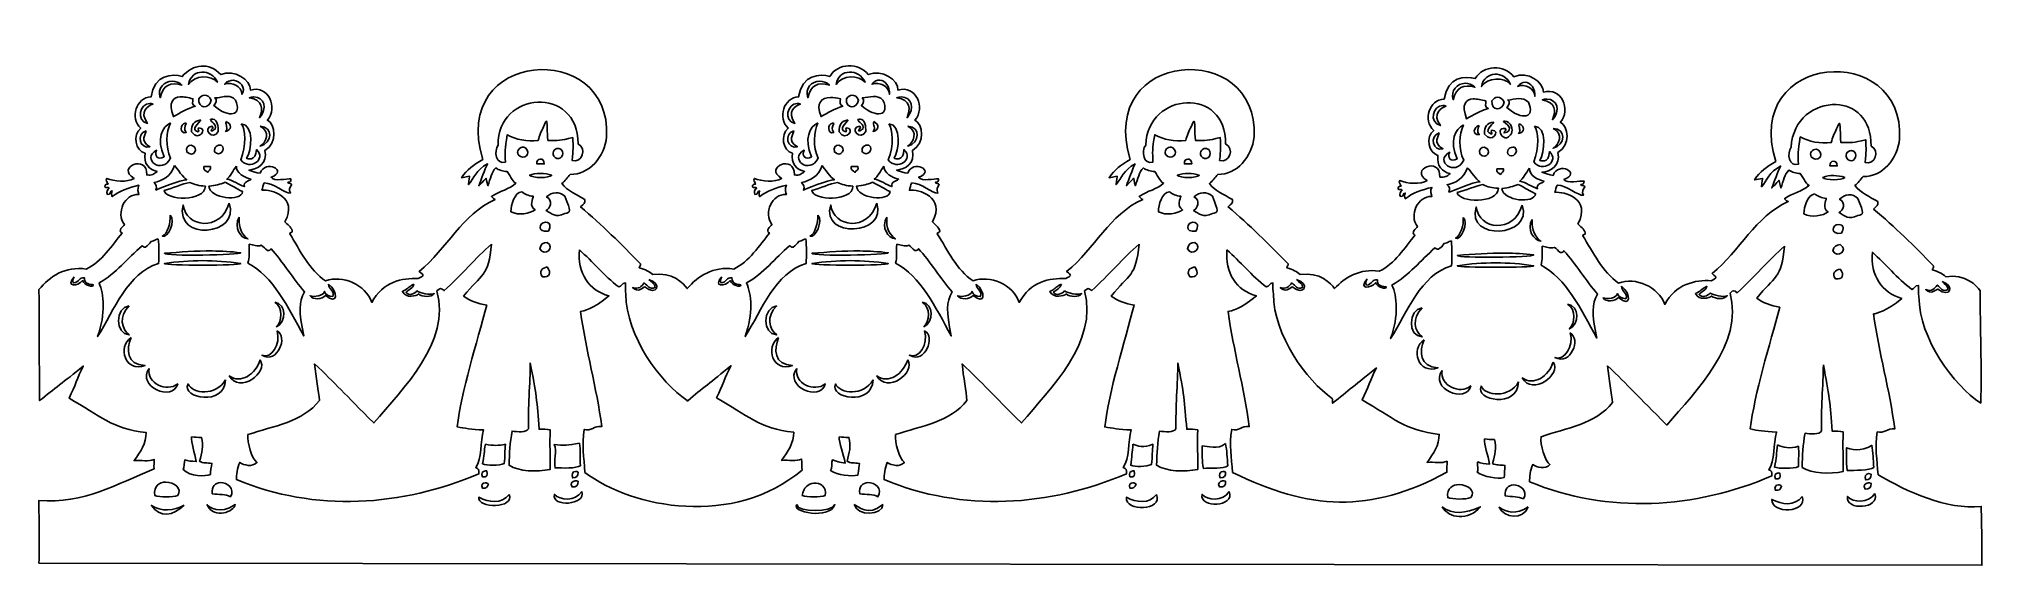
# Model space of a CAD drawing. Header units: centimetres. Extents: x -13.4 to 10.8, y -1.2 to 5.3.
import ezdxf

# ---------------------------------------------------------------- set-up
doc = ezdxf.new("R2010")
doc.units = ezdxf.units.CM
doc.header["$MEASUREMENT"] = 0
doc.layers.add('Layer 1', color=7, linetype='Continuous')

msp = doc.modelspace()

# ---------------------------------------------------------------- linework, layer by layer
at = {"layer": 'Layer 1', "color": 14}
for points, knots in [([(-3.33566, 4.98013), (-3.42815, 4.97639), (-3.51864, 4.93181), (-3.56883, 4.84618), (-3.56883, 4.84618), (-3.69092, 4.8816), (-3.91303, 4.87685), (-3.95578, 4.59235), (-3.95578, 4.59235), (-4.14005, 4.58517), (-4.22353, 4.32779), (-4.08394, 4.20209), (-4.08394, 4.20209), (-4.19079, 4.12234), (-4.14969, 3.91973), (-4.03185, 3.88955), (-4.03185, 3.88955), (-4.0541, 3.76209), (-3.97728, 3.68442), (-3.88054, 3.663), (-3.88054, 3.663), (-3.92573, 3.62987), (-3.93838, 3.61303), (-4.0087, 3.62001), (-4.0087, 3.62001), (-3.99691, 3.88904), (-4.39951, 3.70963), (-4.16662, 3.57784), (-4.16662, 3.57784), (-4.25026, 3.52394), (-4.41807, 3.53824), (-4.50562, 3.57784), (-4.50562, 3.57784), (-4.52894, 3.55069), (-4.49475, 3.53032), (-4.49074, 3.50673), (-4.49074, 3.50673), (-4.51756, 3.50836), (-4.53049, 3.49647), (-4.52877, 3.47118), (-4.52877, 3.47118), (-4.5224, 3.45588), (-4.48056, 3.47314), (-4.47585, 3.4563), (-4.47585, 3.4563), (-4.497, 3.44488), (-4.51778, 3.40507), (-4.499, 3.37857), (-4.499, 3.37857), (-4.45282, 3.36821), (-4.47521, 3.42205), (-4.43865, 3.42074), (-4.43865, 3.42074), (-4.45016, 3.40781), (-4.45016, 3.36339), (-4.43865, 3.35046), (-4.43865, 3.35046), (-4.35196, 3.42025), (-4.23686, 3.46264), (-4.10709, 3.49185), (-4.10709, 3.49185), (-4.13171, 3.45693), (-4.11625, 3.39259), (-4.10709, 3.37857), (-4.10709, 3.37857), (-4.28806, 3.3839), (-4.39469, 3.14829), (-4.28734, 3.00237), (-4.28734, 3.00237), (-4.3067, 2.97642), (-4.37327, 2.92769), (-4.31793, 2.89654), (-4.31793, 2.89654), (-4.44333, 2.74177), (-4.57019, 2.53825), (-4.76276, 2.4484), (-4.76276, 2.4484), (-5.01921, 2.48552), (-5.21126, 2.35837), (-5.34154, 2.20366), (-5.34154, 2.20366), (-5.38311, 2.26793), (-5.52853, 2.41763), (-5.76983, 2.37895), (-5.76983, 2.37895), (-5.81645, 2.41829), (-5.85722, 2.44176), (-5.93768, 2.46328), (-5.93768, 2.46328), (-5.9389, 2.48574), (-5.91784, 2.48693), (-5.92279, 2.51289), (-5.92279, 2.51289), (-6.16182, 2.7592), (-6.40278, 2.99859), (-6.66859, 3.2223), (-6.66859, 3.2223), (-6.62499, 3.26519), (-6.60782, 3.26246), (-6.61567, 3.31491), (-6.61567, 3.31491), (-6.71742, 3.37524), (-6.83017, 3.42459), (-6.90175, 3.51335), (-6.90175, 3.51335), (-6.86017, 3.54516), (-6.83226, 3.58991), (-6.79674, 3.62745), (-6.79674, 3.62745), (-6.56141, 3.6189), (-6.37011, 3.84578), (-6.34447, 4.09626), (-6.34447, 4.09626), (-6.28013, 5.31588), (-8.30482, 5.18575), (-7.88484, 3.81431), (-7.88484, 3.81431), (-7.99967, 3.74377), (-8.08088, 3.69049), (-8.1486, 3.58445), (-8.1486, 3.58445), (-8.1486, 3.58445), (-8.04938, 3.60347), (-8.04938, 3.60347), (-8.04938, 3.60347), (-8.04938, 3.60347), (-8.05485, 3.55613), (-8.06261, 3.49929), (-8.06261, 3.49929), (-7.99382, 3.57546), (-7.96837, 3.68535), (-7.82531, 3.75726), (-7.82531, 3.75726), (-7.86293, 3.68386), (-7.90312, 3.56457), (-7.93445, 3.48523), (-7.93445, 3.48523), (-7.88203, 3.53588), (-7.84433, 3.57867), (-7.84433, 3.57867), (-7.84433, 3.57867), (-7.84433, 3.57867), (-7.83608, 3.53586), (-7.82118, 3.48523), (-7.82118, 3.48523), (-7.78786, 3.56991), (-7.77756, 3.65985), (-7.72279, 3.70765), (-7.72279, 3.70765), (-7.68239, 3.67998), (-7.63753, 3.66692), (-7.58057, 3.663), (-7.58057, 3.663), (-7.53917, 3.60054), (-7.4935, 3.51302), (-7.47226, 3.51831), (-7.47226, 3.51831), (-7.55732, 3.43516), (-7.66427, 3.42891), (-7.77653, 3.35046), (-7.77653, 3.35046), (-7.75918, 3.33246), (-7.74162, 3.31539), (-7.73105, 3.31491), (-7.73105, 3.31491), (-8.14747, 3.12569), (-8.32247, 2.70685), (-8.67777, 2.41781), (-8.67777, 2.41781), (-8.6089, 2.36446), (-8.6173, 2.36537), (-8.68769, 2.32851), (-8.68769, 2.32851), (-8.88574, 2.34157), (-9.132, 2.2888), (-9.26481, 2.03333), (-9.26481, 2.03333), (-9.34396, 2.25511), (-9.63048, 2.37854), (-9.84111, 2.29957), (-9.84111, 2.29957), (-10.04341, 2.43967), (-10.15825, 2.68087), (-10.28594, 2.88827), (-10.28594, 2.88827), (-10.28459, 2.90828), (-10.24967, 2.89719), (-10.25535, 2.92382), (-10.25535, 2.92382), (-10.26803, 2.97812), (-10.31687, 2.9986), (-10.34547, 3.03792), (-10.34547, 3.03792), (-10.17723, 3.3463), (-10.51985, 3.44619), (-10.63238, 3.42901), (-10.63238, 3.42901), (-10.62224, 3.4597), (-10.62182, 3.49866), (-10.60261, 3.52079), (-10.60261, 3.52079), (-10.48995, 3.52175), (-10.34334, 3.38362), (-10.27767, 3.39346), (-10.27767, 3.39346), (-10.30105, 3.44337), (-10.28473, 3.46203), (-10.26279, 3.49929), (-10.26279, 3.49929), (-10.26212, 3.52357), (-10.30893, 3.50395), (-10.30826, 3.52823), (-10.30826, 3.52823), (-10.27829, 3.52604), (-10.26796, 3.54144), (-10.27105, 3.5704), (-10.27105, 3.5704), (-10.32205, 3.57564), (-10.4805, 3.53477), (-10.5191, 3.59107), (-10.5191, 3.59107), (-10.29745, 3.67173), (-10.59189, 3.82052), (-10.6547, 3.6415), (-10.6547, 3.6415), (-10.69144, 3.64326), (-10.78034, 3.67258), (-10.79361, 3.68119), (-10.79361, 3.68119), (-10.68718, 3.686), (-10.55645, 3.76668), (-10.59434, 3.9251), (-10.59434, 3.9251), (-10.43228, 4.01702), (-10.46703, 4.25442), (-10.56458, 4.30214), (-10.56458, 4.30214), (-10.42977, 4.45695), (-10.54836, 4.74563), (-10.77542, 4.67751), (-10.77542, 4.67751), (-10.77075, 4.80039), (-10.97164, 4.94543), (-11.14501, 4.86934), (-11.14501, 4.86934), (-11.28721, 5.0313), (-11.49314, 5.00062), (-11.62374, 4.84618), (-11.62374, 4.84618), (-11.74583, 4.8816), (-11.96877, 4.87685), (-12.01152, 4.59235), (-12.01152, 4.59235), (-12.19579, 4.58517), (-12.27927, 4.32779), (-12.13967, 4.20209), (-12.13967, 4.20209), (-12.24653, 4.12234), (-12.2046, 3.91973), (-12.08676, 3.88955), (-12.08676, 3.88955), (-12.10901, 3.76209), (-12.03302, 3.68442), (-11.93628, 3.663), (-11.93628, 3.663), (-11.98146, 3.62987), (-11.99411, 3.61303), (-12.06443, 3.62001), (-12.06443, 3.62001), (-12.05264, 3.88904), (-12.45525, 3.70963), (-12.22236, 3.57784), (-12.22236, 3.57784), (-12.30599, 3.52394), (-12.4738, 3.53824), (-12.56135, 3.57784), (-12.56135, 3.57784), (-12.58468, 3.55069), (-12.55049, 3.53032), (-12.54647, 3.50673), (-12.54647, 3.50673), (-12.5733, 3.50836), (-12.58623, 3.49647), (-12.58451, 3.47118), (-12.58451, 3.47118), (-12.57814, 3.45588), (-12.5363, 3.47314), (-12.53159, 3.4563), (-12.53159, 3.4563), (-12.55274, 3.44488), (-12.57269, 3.40507), (-12.55391, 3.37857), (-12.55391, 3.37857), (-12.50773, 3.36821), (-12.53011, 3.42205), (-12.49355, 3.42074), (-12.49355, 3.42074), (-12.50507, 3.40781), (-12.50507, 3.36339), (-12.49355, 3.35046), (-12.49355, 3.35046), (-12.40687, 3.42025), (-12.29176, 3.46264), (-12.162, 3.49185), (-12.162, 3.49185), (-12.18662, 3.45693), (-12.17115, 3.39259), (-12.162, 3.37857), (-12.162, 3.37857), (-12.34297, 3.3839), (-12.45043, 3.14829), (-12.34307, 3.00237), (-12.34307, 3.00237), (-12.36244, 2.97642), (-12.42817, 2.92769), (-12.37284, 2.89654), (-12.37284, 2.89654), (-12.49824, 2.74177), (-12.62509, 2.53825), (-12.81767, 2.4484), (-12.81767, 2.4484), (-13.07978, 2.48634), (-13.2752, 2.35304), (-13.40554, 2.19374), (-13.40554, 2.19374), (-13.40506, 1.48538), (-13.40208, 1.48183), (-13.3981, 0.80881), (-13.3981, 0.80881), (-13.20671, 0.96686), (-13.10765, 1.03266), (-12.85405, 1.23958), (-12.85405, 1.23958), (-12.93416, 1.08428), (-12.95111, 0.99817), (-13.03182, 0.84105), (-13.03182, 0.84105), (-12.64665, 0.61766), (-12.49654, 0.46035), (-12.07188, 0.41111), (-12.07188, 0.41111), (-12.07214, 0.27894), (-12.14315, 0.16671), (-12.22318, 0.06136), (-12.22318, 0.06136), (-12.13163, 0.06926), (-12.04061, 0.04488), (-11.97431, 0.07707), (-11.97431, 0.07707), (-11.96696, 0.02757), (-11.9825, 0.0131), (-11.971, -0.04034), (-11.971, -0.04034), (-12.44215, -0.22982), (-12.84703, -0.48062), (-13.40554, -0.43391), (-13.40554, -0.43391), (-13.40715, -0.696), (-13.39879, -0.95946), (-13.40554, -1.21443), (-13.40554, -1.21443), (-13.40554, -1.21443), (10.76415, -1.24089), (10.76415, -1.24089), (10.76415, -1.24089), (10.76566, -0.82845), (10.76131, -0.82999), (10.75671, -0.50915), (10.75671, -0.50915), (10.32113, -0.55274), (9.83806, -0.32694), (9.47265, -0.11475), (9.47265, -0.11475), (9.46115, 0.07768), (9.43038, 0.22258), (9.4619, 0.4202), (9.4619, 0.4202), (9.55316, 0.39322), (9.58189, 0.46848), (9.68101, 0.45576), (9.68101, 0.45576), (9.6179, 0.94279), (9.48369, 1.40243), (9.41725, 1.88947), (9.41725, 1.88947), (9.4455, 1.89169), (9.58444, 1.92143), (9.76865, 2.08294), (9.76865, 2.08294), (9.5203, 2.1494), (9.37727, 2.37152), (9.40237, 2.65676), (9.40237, 2.65676), (9.56971, 2.51203), (9.70768, 2.3352), (9.89185, 2.19456), (9.89185, 2.19456), (9.93249, 2.19886), (9.928, 2.24624), (9.97453, 2.245), (9.97453, 2.245), (9.9758, 2.18586), (9.97402, 2.149), (9.98032, 2.10527), (9.98032, 2.10527), (9.98815, 1.57334), (10.41386, 0.99923), (10.75009, 0.77739), (10.75009, 0.77739), (10.76765, 1.23174), (10.73929, 1.71018), (10.7443, 2.17637), (10.7443, 2.17637), (10.70323, 2.24032), (10.5572, 2.39128), (10.31518, 2.35249), (10.31518, 2.35249), (10.26856, 2.39183), (10.22862, 2.4153), (10.14816, 2.43682), (10.14816, 2.43682), (10.14695, 2.45928), (10.16799, 2.46047), (10.16305, 2.48643), (10.16305, 2.48643), (9.92402, 2.73274), (9.68306, 2.97213), (9.41725, 3.19585), (9.41725, 3.19585), (9.46085, 3.23874), (9.47801, 3.236), (9.47017, 3.28845), (9.47017, 3.28845), (9.36842, 3.34878), (9.25567, 3.39813), (9.18409, 3.48689), (9.18409, 3.48689), (9.22568, 3.5187), (9.25357, 3.56346), (9.2891, 3.60099), (9.2891, 3.60099), (9.52443, 3.59245), (9.71573, 3.81932), (9.74137, 4.0698), (9.74137, 4.0698), (9.80571, 5.28942), (7.78019, 5.15929), (8.20017, 3.78785), (8.20017, 3.78785), (8.08534, 3.71731), (8.00414, 3.66403), (7.93641, 3.55799), (7.93641, 3.55799), (7.93641, 3.55799), (8.03646, 3.57701), (8.03646, 3.57701), (8.03646, 3.57701), (8.03646, 3.57701), (8.03099, 3.52968), (8.02323, 3.47283), (8.02323, 3.47283), (8.09202, 3.549), (8.11746, 3.6589), (8.26053, 3.7308), (8.26053, 3.7308), (8.22291, 3.6574), (8.18272, 3.53811), (8.15139, 3.45878), (8.15139, 3.45878), (8.20381, 3.50943), (8.24068, 3.55303), (8.24068, 3.55303), (8.24068, 3.55303), (8.24068, 3.55303), (8.24893, 3.5094), (8.26383, 3.45878), (8.26383, 3.45878), (8.29715, 3.54345), (8.30828, 3.63257), (8.36305, 3.68036), (8.36305, 3.68036), (8.40344, 3.65269), (8.44831, 3.64046), (8.50527, 3.63654), (8.50527, 3.63654), (8.54667, 3.57408), (8.59317, 3.48656), (8.61441, 3.49185), (8.61441, 3.49185), (8.52935, 3.4087), (8.42157, 3.40245), (8.30931, 3.324), (8.30931, 3.324), (8.32666, 3.306), (8.34422, 3.28893), (8.35479, 3.28845), (8.35479, 3.28845), (7.93837, 3.09923), (7.76337, 2.68039), (7.40807, 2.39135), (7.40807, 2.39135), (7.47694, 2.338), (7.46771, 2.33891), (7.39732, 2.30205), (7.39732, 2.30205), (7.19927, 2.31511), (6.95302, 2.26234), (6.8202, 2.00688), (6.8202, 2.00688), (6.74105, 2.22865), (6.45536, 2.35208), (6.24473, 2.27311), (6.24473, 2.27311), (6.04243, 2.41321), (5.92759, 2.65524), (5.7999, 2.86264), (5.7999, 2.86264), (5.80125, 2.88265), (5.83534, 2.87073), (5.82967, 2.89736), (5.82967, 2.89736), (5.81698, 2.95166), (5.76814, 2.97214), (5.73954, 3.01146), (5.73954, 3.01146), (5.90778, 3.31985), (5.56599, 3.41973), (5.45346, 3.40255), (5.45346, 3.40255), (5.4636, 3.43324), (5.46402, 3.4722), (5.48323, 3.49433), (5.48323, 3.49433), (5.59589, 3.49529), (5.74167, 3.35716), (5.80734, 3.367), (5.80734, 3.367), (5.78396, 3.41691), (5.80111, 3.43557), (5.82305, 3.47283), (5.82305, 3.47283), (5.82372, 3.49711), (5.77609, 3.47749), (5.77675, 3.50177), (5.77675, 3.50177), (5.80673, 3.49959), (5.81788, 3.51498), (5.81479, 3.54394), (5.81479, 3.54394), (5.76379, 3.54918), (5.60452, 3.50914), (5.56591, 3.56544), (5.56591, 3.56544), (5.78757, 3.6461), (5.49395, 3.79406), (5.43114, 3.61505), (5.43114, 3.61505), (5.3944, 3.6168), (5.3055, 3.64612), (5.29223, 3.65473), (5.29223, 3.65473), (5.39866, 3.65954), (5.52856, 3.74022), (5.49067, 3.89865), (5.49067, 3.89865), (5.65273, 3.99056), (5.61881, 4.22796), (5.52126, 4.27568), (5.52126, 4.27568), (5.65607, 4.43049), (5.53665, 4.72), (5.3096, 4.65188), (5.3096, 4.65188), (5.31426, 4.77476), (5.1142, 4.9198), (4.94083, 4.8437), (4.94083, 4.8437), (4.82207, 4.99758), (4.56164, 4.99097), (4.46128, 4.81973), (4.46128, 4.81973), (4.33918, 4.85515), (4.11707, 4.85039), (4.07432, 4.56589), (4.07432, 4.56589), (3.89005, 4.55871), (3.80657, 4.30133), (3.94617, 4.17563), (3.94617, 4.17563), (3.83932, 4.09588), (3.88041, 3.89328), (3.99826, 3.86309), (3.99826, 3.86309), (3.97601, 3.73563), (4.05282, 3.65796), (4.14956, 3.63654), (4.14956, 3.63654), (4.10438, 3.60341), (4.09173, 3.58657), (4.02141, 3.59355), (4.02141, 3.59355), (4.0332, 3.86258), (3.6306, 3.68317), (3.86348, 3.55138), (3.86348, 3.55138), (3.77985, 3.49748), (3.61203, 3.51178), (3.52449, 3.55138), (3.52449, 3.55138), (3.50116, 3.52423), (3.53535, 3.50386), (3.53937, 3.48027), (3.53937, 3.48027), (3.51254, 3.48191), (3.49961, 3.47001), (3.50133, 3.44472), (3.50133, 3.44472), (3.5077, 3.42942), (3.54954, 3.44669), (3.55425, 3.42984), (3.55425, 3.42984), (3.5331, 3.41842), (3.51232, 3.37861), (3.5311, 3.35212), (3.5311, 3.35212), (3.57728, 3.34175), (3.5549, 3.39642), (3.59146, 3.39511), (3.59146, 3.39511), (3.57995, 3.38218), (3.57995, 3.33693), (3.59146, 3.324), (3.59146, 3.324), (3.67815, 3.39379), (3.79325, 3.43618), (3.92301, 3.46539), (3.92301, 3.46539), (3.8984, 3.43047), (3.91386, 3.36613), (3.92301, 3.35212), (3.92301, 3.35212), (3.74205, 3.35744), (3.63541, 3.12183), (3.74277, 2.97591), (3.74277, 2.97591), (3.7234, 2.94997), (3.65684, 2.90123), (3.71217, 2.87008), (3.71217, 2.87008), (3.58677, 2.71532), (3.45992, 2.51179), (3.26734, 2.42194), (3.26734, 2.42194), (3.02645, 2.45681), (2.84203, 2.34705), (2.71255, 2.20531), (2.71255, 2.20531), (2.6697, 2.27037), (2.52453, 2.41733), (2.28508, 2.37895), (2.28508, 2.37895), (2.23846, 2.41829), (2.19852, 2.44176), (2.11806, 2.46328), (2.11806, 2.46328), (2.11683, 2.48574), (2.13789, 2.48693), (2.13294, 2.51289), (2.13294, 2.51289), (1.89392, 2.7592), (1.65296, 2.99859), (1.38715, 3.2223), (1.38715, 3.2223), (1.43074, 3.26519), (1.44791, 3.26246), (1.44007, 3.31491), (1.44007, 3.31491), (1.33832, 3.37524), (1.22556, 3.42459), (1.15398, 3.51335), (1.15398, 3.51335), (1.19557, 3.54516), (1.22347, 3.58991), (1.25899, 3.62745), (1.25899, 3.62745), (1.49433, 3.6189), (1.68563, 3.84578), (1.71126, 4.09626), (1.71126, 4.09626), (1.77561, 5.31588), (-0.24991, 5.18575), (0.17007, 3.81431), (0.17007, 3.81431), (0.05524, 3.74377), (-0.02597, 3.69049), (-0.09369, 3.58445), (-0.09369, 3.58445), (-0.09369, 3.58445), (0.00635, 3.60347), (0.00635, 3.60347), (0.00635, 3.60347), (0.00635, 3.60347), (0.00088, 3.55613), (-0.00688, 3.49929), (-0.00688, 3.49929), (0.06191, 3.57546), (0.08736, 3.68535), (0.23042, 3.75726), (0.23042, 3.75726), (0.1928, 3.68386), (0.15262, 3.56457), (0.12128, 3.48523), (0.12128, 3.48523), (0.1737, 3.53588), (0.21141, 3.57867), (0.21141, 3.57867), (0.21141, 3.57867), (0.21141, 3.57867), (0.21883, 3.53586), (0.23373, 3.48523), (0.23373, 3.48523), (0.26704, 3.56991), (0.27818, 3.65985), (0.33295, 3.70765), (0.33295, 3.70765), (0.37334, 3.67998), (0.41821, 3.66692), (0.47516, 3.663), (0.47516, 3.663), (0.51656, 3.60054), (0.56307, 3.51302), (0.5843, 3.51831), (0.5843, 3.51831), (0.49924, 3.43516), (0.39146, 3.42891), (0.27921, 3.35046), (0.27921, 3.35046), (0.29655, 3.33246), (0.31412, 3.31539), (0.32468, 3.31491), (0.32468, 3.31491), (-0.09173, 3.12569), (-0.26673, 2.70685), (-0.62203, 2.41781), (-0.62203, 2.41781), (-0.55317, 2.36446), (-0.56239, 2.36537), (-0.63278, 2.32851), (-0.63278, 2.32851), (-0.83083, 2.34157), (-1.07709, 2.2888), (-1.2099, 2.03333), (-1.2099, 2.03333), (-1.28905, 2.25511), (-1.57474, 2.37854), (-1.78537, 2.29957), (-1.78537, 2.29957), (-1.98767, 2.43967), (-2.10252, 2.68087), (-2.2302, 2.88827), (-2.2302, 2.88827), (-2.22886, 2.90828), (-2.19476, 2.89719), (-2.20044, 2.92382), (-2.20044, 2.92382), (-2.21313, 2.97812), (-2.26196, 2.9986), (-2.29056, 3.03792), (-2.29056, 3.03792), (-2.12232, 3.3463), (-2.46411, 3.44619), (-2.57664, 3.42901), (-2.57664, 3.42901), (-2.56651, 3.4597), (-2.56608, 3.49866), (-2.54688, 3.52079), (-2.54688, 3.52079), (-2.43421, 3.52175), (-2.28844, 3.38362), (-2.22276, 3.39346), (-2.22276, 3.39346), (-2.24614, 3.44337), (-2.229, 3.46203), (-2.20705, 3.49929), (-2.20705, 3.49929), (-2.20639, 3.52357), (-2.25402, 3.50395), (-2.25335, 3.52823), (-2.25335, 3.52823), (-2.22338, 3.52604), (-2.21223, 3.54144), (-2.21532, 3.5704), (-2.21532, 3.5704), (-2.26631, 3.57564), (-2.42559, 3.53477), (-2.46419, 3.59107), (-2.46419, 3.59107), (-2.24254, 3.67173), (-2.53616, 3.82052), (-2.59896, 3.6415), (-2.59896, 3.6415), (-2.63571, 3.64326), (-2.7246, 3.67258), (-2.73787, 3.68119), (-2.73787, 3.68119), (-2.63144, 3.686), (-2.50154, 3.76668), (-2.53943, 3.9251), (-2.53943, 3.9251), (-2.37737, 4.01702), (-2.41129, 4.25442), (-2.50884, 4.30214), (-2.50884, 4.30214), (-2.37404, 4.45695), (-2.49263, 4.74563), (-2.71968, 4.67751), (-2.71968, 4.67751), (-2.71501, 4.80039), (-2.9159, 4.94543), (-3.08927, 4.86934), (-3.08927, 4.86934), (-3.14865, 4.94627), (-3.24318, 4.98387), (-3.33566, 4.98013)], [0, 0, 0, 0, 0.00483092, 0.00483092, 0.00483092, 0.00483092, 0.00966184, 0.00966184, 0.00966184, 0.00966184, 0.01449275, 0.01449275, 0.01449275, 0.01449275, 0.01932367, 0.01932367, 0.01932367, 0.01932367, 0.02415459, 0.02415459, 0.02415459, 0.02415459, 0.02898551, 0.02898551, 0.02898551, 0.02898551, 0.03381643, 0.03381643, 0.03381643, 0.03381643, 0.03864734, 0.03864734, 0.03864734, 0.03864734, 0.04347826, 0.04347826, 0.04347826, 0.04347826, 0.04830918, 0.04830918, 0.04830918, 0.04830918, 0.0531401, 0.0531401, 0.0531401, 0.0531401, 0.05797101, 0.05797101, 0.05797101, 0.05797101, 0.06280193, 0.06280193, 0.06280193, 0.06280193, 0.06763285, 0.06763285, 0.06763285, 0.06763285, 0.07246377, 0.07246377, 0.07246377, 0.07246377, 0.07729469, 0.07729469, 0.07729469, 0.07729469, 0.0821256, 0.0821256, 0.0821256, 0.0821256, 0.08695652, 0.08695652, 0.08695652, 0.08695652, 0.09178744, 0.09178744, 0.09178744, 0.09178744, 0.09661836, 0.09661836, 0.09661836, 0.09661836, 0.10144928, 0.10144928, 0.10144928, 0.10144928, 0.10628019, 0.10628019, 0.10628019, 0.10628019, 0.11111111, 0.11111111, 0.11111111, 0.11111111, 0.11594203, 0.11594203, 0.11594203, 0.11594203, 0.12077295, 0.12077295, 0.12077295, 0.12077295, 0.12560386, 0.12560386, 0.12560386, 0.12560386, 0.13043478, 0.13043478, 0.13043478, 0.13043478, 0.1352657, 0.1352657, 0.1352657, 0.1352657, 0.14009662, 0.14009662, 0.14009662, 0.14009662, 0.14492754, 0.14492754, 0.14492754, 0.14492754, 0.14975845, 0.14975845, 0.14975845, 0.14975845, 0.15458937, 0.15458937, 0.15458937, 0.15458937, 0.15942029, 0.15942029, 0.15942029, 0.15942029, 0.16425121, 0.16425121, 0.16425121, 0.16425121, 0.16908213, 0.16908213, 0.16908213, 0.16908213, 0.17391304, 0.17391304, 0.17391304, 0.17391304, 0.17874396, 0.17874396, 0.17874396, 0.17874396, 0.18357488, 0.18357488, 0.18357488, 0.18357488, 0.1884058, 0.1884058, 0.1884058, 0.1884058, 0.19323671, 0.19323671, 0.19323671, 0.19323671, 0.19806763, 0.19806763, 0.19806763, 0.19806763, 0.20289855, 0.20289855, 0.20289855, 0.20289855, 0.20772947, 0.20772947, 0.20772947, 0.20772947, 0.21256039, 0.21256039, 0.21256039, 0.21256039, 0.2173913, 0.2173913, 0.2173913, 0.2173913, 0.22222222, 0.22222222, 0.22222222, 0.22222222, 0.22705314, 0.22705314, 0.22705314, 0.22705314, 0.23188406, 0.23188406, 0.23188406, 0.23188406, 0.23671498, 0.23671498, 0.23671498, 0.23671498, 0.24154589, 0.24154589, 0.24154589, 0.24154589, 0.24637681, 0.24637681, 0.24637681, 0.24637681, 0.25120773, 0.25120773, 0.25120773, 0.25120773, 0.25603865, 0.25603865, 0.25603865, 0.25603865, 0.26086957, 0.26086957, 0.26086957, 0.26086957, 0.26570048, 0.26570048, 0.26570048, 0.26570048, 0.2705314, 0.2705314, 0.2705314, 0.2705314, 0.27536232, 0.27536232, 0.27536232, 0.27536232, 0.28019324, 0.28019324, 0.28019324, 0.28019324, 0.28502415, 0.28502415, 0.28502415, 0.28502415, 0.28985507, 0.28985507, 0.28985507, 0.28985507, 0.29468599, 0.29468599, 0.29468599, 0.29468599, 0.29951691, 0.29951691, 0.29951691, 0.29951691, 0.30434783, 0.30434783, 0.30434783, 0.30434783, 0.30917874, 0.30917874, 0.30917874, 0.30917874, 0.31400966, 0.31400966, 0.31400966, 0.31400966, 0.31884058, 0.31884058, 0.31884058, 0.31884058, 0.3236715, 0.3236715, 0.3236715, 0.3236715, 0.32850242, 0.32850242, 0.32850242, 0.32850242, 0.33333333, 0.33333333, 0.33333333, 0.33333333, 0.33816425, 0.33816425, 0.33816425, 0.33816425, 0.34299517, 0.34299517, 0.34299517, 0.34299517, 0.34782609, 0.34782609, 0.34782609, 0.34782609, 0.352657, 0.352657, 0.352657, 0.352657, 0.35748792, 0.35748792, 0.35748792, 0.35748792, 0.36231884, 0.36231884, 0.36231884, 0.36231884, 0.36714976, 0.36714976, 0.36714976, 0.36714976, 0.37198068, 0.37198068, 0.37198068, 0.37198068, 0.37681159, 0.37681159, 0.37681159, 0.37681159, 0.38164251, 0.38164251, 0.38164251, 0.38164251, 0.38647343, 0.38647343, 0.38647343, 0.38647343, 0.39130435, 0.39130435, 0.39130435, 0.39130435, 0.39613527, 0.39613527, 0.39613527, 0.39613527, 0.40096618, 0.40096618, 0.40096618, 0.40096618, 0.4057971, 0.4057971, 0.4057971, 0.4057971, 0.41062802, 0.41062802, 0.41062802, 0.41062802, 0.41545894, 0.41545894, 0.41545894, 0.41545894, 0.42028986, 0.42028986, 0.42028986, 0.42028986, 0.42512077, 0.42512077, 0.42512077, 0.42512077, 0.42995169, 0.42995169, 0.42995169, 0.42995169, 0.43478261, 0.43478261, 0.43478261, 0.43478261, 0.43961353, 0.43961353, 0.43961353, 0.43961353, 0.44444444, 0.44444444, 0.44444444, 0.44444444, 0.44927536, 0.44927536, 0.44927536, 0.44927536, 0.45410628, 0.45410628, 0.45410628, 0.45410628, 0.4589372, 0.4589372, 0.4589372, 0.4589372, 0.46376812, 0.46376812, 0.46376812, 0.46376812, 0.46859903, 0.46859903, 0.46859903, 0.46859903, 0.47342995, 0.47342995, 0.47342995, 0.47342995, 0.47826087, 0.47826087, 0.47826087, 0.47826087, 0.48309179, 0.48309179, 0.48309179, 0.48309179, 0.48792271, 0.48792271, 0.48792271, 0.48792271, 0.49275362, 0.49275362, 0.49275362, 0.49275362, 0.49758454, 0.49758454, 0.49758454, 0.49758454, 0.50241546, 0.50241546, 0.50241546, 0.50241546, 0.50724638, 0.50724638, 0.50724638, 0.50724638, 0.51207729, 0.51207729, 0.51207729, 0.51207729, 0.51690821, 0.51690821, 0.51690821, 0.51690821, 0.52173913, 0.52173913, 0.52173913, 0.52173913, 0.52657005, 0.52657005, 0.52657005, 0.52657005, 0.53140097, 0.53140097, 0.53140097, 0.53140097, 0.53623188, 0.53623188, 0.53623188, 0.53623188, 0.5410628, 0.5410628, 0.5410628, 0.5410628, 0.54589372, 0.54589372, 0.54589372, 0.54589372, 0.55072464, 0.55072464, 0.55072464, 0.55072464, 0.55555556, 0.55555556, 0.55555556, 0.55555556, 0.56038647, 0.56038647, 0.56038647, 0.56038647, 0.56521739, 0.56521739, 0.56521739, 0.56521739, 0.57004831, 0.57004831, 0.57004831, 0.57004831, 0.57487923, 0.57487923, 0.57487923, 0.57487923, 0.57971014, 0.57971014, 0.57971014, 0.57971014, 0.58454106, 0.58454106, 0.58454106, 0.58454106, 0.58937198, 0.58937198, 0.58937198, 0.58937198, 0.5942029, 0.5942029, 0.5942029, 0.5942029, 0.59903382, 0.59903382, 0.59903382, 0.59903382, 0.60386473, 0.60386473, 0.60386473, 0.60386473, 0.60869565, 0.60869565, 0.60869565, 0.60869565, 0.61352657, 0.61352657, 0.61352657, 0.61352657, 0.61835749, 0.61835749, 0.61835749, 0.61835749, 0.62318841, 0.62318841, 0.62318841, 0.62318841, 0.62801932, 0.62801932, 0.62801932, 0.62801932, 0.63285024, 0.63285024, 0.63285024, 0.63285024, 0.63768116, 0.63768116, 0.63768116, 0.63768116, 0.64251208, 0.64251208, 0.64251208, 0.64251208, 0.647343, 0.647343, 0.647343, 0.647343, 0.65217391, 0.65217391, 0.65217391, 0.65217391, 0.65700483, 0.65700483, 0.65700483, 0.65700483, 0.66183575, 0.66183575, 0.66183575, 0.66183575, 0.66666667, 0.66666667, 0.66666667, 0.66666667, 0.67149758, 0.67149758, 0.67149758, 0.67149758, 0.6763285, 0.6763285, 0.6763285, 0.6763285, 0.68115942, 0.68115942, 0.68115942, 0.68115942, 0.68599034, 0.68599034, 0.68599034, 0.68599034, 0.69082126, 0.69082126, 0.69082126, 0.69082126, 0.69565217, 0.69565217, 0.69565217, 0.69565217, 0.70048309, 0.70048309, 0.70048309, 0.70048309, 0.70531401, 0.70531401, 0.70531401, 0.70531401, 0.71014493, 0.71014493, 0.71014493, 0.71014493, 0.71497585, 0.71497585, 0.71497585, 0.71497585, 0.71980676, 0.71980676, 0.71980676, 0.71980676, 0.72463768, 0.72463768, 0.72463768, 0.72463768, 0.7294686, 0.7294686, 0.7294686, 0.7294686, 0.73429952, 0.73429952, 0.73429952, 0.73429952, 0.73913043, 0.73913043, 0.73913043, 0.73913043, 0.74396135, 0.74396135, 0.74396135, 0.74396135, 0.74879227, 0.74879227, 0.74879227, 0.74879227, 0.75362319, 0.75362319, 0.75362319, 0.75362319, 0.75845411, 0.75845411, 0.75845411, 0.75845411, 0.76328502, 0.76328502, 0.76328502, 0.76328502, 0.76811594, 0.76811594, 0.76811594, 0.76811594, 0.77294686, 0.77294686, 0.77294686, 0.77294686, 0.77777778, 0.77777778, 0.77777778, 0.77777778, 0.7826087, 0.7826087, 0.7826087, 0.7826087, 0.78743961, 0.78743961, 0.78743961, 0.78743961, 0.79227053, 0.79227053, 0.79227053, 0.79227053, 0.79710145, 0.79710145, 0.79710145, 0.79710145, 0.80193237, 0.80193237, 0.80193237, 0.80193237, 0.80676329, 0.80676329, 0.80676329, 0.80676329, 0.8115942, 0.8115942, 0.8115942, 0.8115942, 0.81642512, 0.81642512, 0.81642512, 0.81642512, 0.82125604, 0.82125604, 0.82125604, 0.82125604, 0.82608696, 0.82608696, 0.82608696, 0.82608696, 0.83091787, 0.83091787, 0.83091787, 0.83091787, 0.83574879, 0.83574879, 0.83574879, 0.83574879, 0.84057971, 0.84057971, 0.84057971, 0.84057971, 0.84541063, 0.84541063, 0.84541063, 0.84541063, 0.85024155, 0.85024155, 0.85024155, 0.85024155, 0.85507246, 0.85507246, 0.85507246, 0.85507246, 0.85990338, 0.85990338, 0.85990338, 0.85990338, 0.8647343, 0.8647343, 0.8647343, 0.8647343, 0.86956522, 0.86956522, 0.86956522, 0.86956522, 0.87439614, 0.87439614, 0.87439614, 0.87439614, 0.87922705, 0.87922705, 0.87922705, 0.87922705, 0.88405797, 0.88405797, 0.88405797, 0.88405797, 0.88888889, 0.88888889, 0.88888889, 0.88888889, 0.89371981, 0.89371981, 0.89371981, 0.89371981, 0.89855072, 0.89855072, 0.89855072, 0.89855072, 0.90338164, 0.90338164, 0.90338164, 0.90338164, 0.90821256, 0.90821256, 0.90821256, 0.90821256, 0.91304348, 0.91304348, 0.91304348, 0.91304348, 0.9178744, 0.9178744, 0.9178744, 0.9178744, 0.92270531, 0.92270531, 0.92270531, 0.92270531, 0.92753623, 0.92753623, 0.92753623, 0.92753623, 0.93236715, 0.93236715, 0.93236715, 0.93236715, 0.93719807, 0.93719807, 0.93719807, 0.93719807, 0.94202899, 0.94202899, 0.94202899, 0.94202899, 0.9468599, 0.9468599, 0.9468599, 0.9468599, 0.95169082, 0.95169082, 0.95169082, 0.95169082, 0.95652174, 0.95652174, 0.95652174, 0.95652174, 0.96135266, 0.96135266, 0.96135266, 0.96135266, 0.96618357, 0.96618357, 0.96618357, 0.96618357, 0.97101449, 0.97101449, 0.97101449, 0.97101449, 0.97584541, 0.97584541, 0.97584541, 0.97584541, 0.98067633, 0.98067633, 0.98067633, 0.98067633, 0.98550725, 0.98550725, 0.98550725, 0.98550725, 0.99033816, 0.99033816, 0.99033816, 0.99033816, 1, 1, 1, 1]), ([(-11.379, 4.90158), (-11.30201, 4.90466), (-11.2205, 4.86128), (-11.18552, 4.77425), (-11.18552, 4.77425), (-11.25842, 4.87232), (-11.47738, 4.86286), (-11.54602, 4.74779), (-11.54602, 4.74779), (-11.5287, 4.84885), (-11.45599, 4.89851), (-11.379, 4.90158)], [0, 0, 0, 0, 0.25, 0.25, 0.25, 0.25, 0.5, 0.5, 0.5, 0.5, 1, 1, 1, 1]), ([(-3.32326, 4.90158), (-3.24627, 4.90466), (-3.16477, 4.86128), (-3.12979, 4.77425), (-3.12979, 4.77425), (-3.20268, 4.87232), (-3.42165, 4.86286), (-3.49028, 4.74779), (-3.49028, 4.74779), (-3.47296, 4.84885), (-3.40025, 4.89851), (-3.32326, 4.90158)], [0, 0, 0, 0, 0.25, 0.25, 0.25, 0.25, 0.5, 0.5, 0.5, 0.5, 1, 1, 1, 1]), ([(4.70684, 4.87512), (4.78386, 4.8782), (4.8654, 4.83456), (4.90032, 4.74779), (4.90032, 4.74779), (4.82742, 4.84586), (4.60846, 4.8364), (4.53982, 4.72133), (4.53982, 4.72133), (4.5571, 4.82211), (4.62982, 4.87204), (4.70684, 4.87512)], [0, 0, 0, 0, 0.25, 0.25, 0.25, 0.25, 0.5, 0.5, 0.5, 0.5, 1, 1, 1, 1]), ([(-11.75024, 4.78831), (-11.70669, 4.78966), (-11.66196, 4.77451), (-11.62704, 4.7387), (-11.62704, 4.7387), (-11.77155, 4.78134), (-11.86085, 4.74096), (-11.89824, 4.58243), (-11.89824, 4.58243), (-11.93565, 4.70239), (-11.84605, 4.78533), (-11.75024, 4.78831)], [0, 0, 0, 0, 0.25, 0.25, 0.25, 0.25, 0.5, 0.5, 0.5, 0.5, 1, 1, 1, 1]), ([(-11.64771, 4.59318), (-11.6033, 4.59499), (-11.5494, 4.58513), (-11.49145, 4.56837), (-11.49145, 4.56837), (-11.49118, 4.53419), (-11.51188, 4.49147), (-11.46168, 4.47577), (-11.46168, 4.47577), (-11.56477, 4.44511), (-11.64584, 4.3934), (-11.73288, 4.34761), (-11.73288, 4.34761), (-11.79622, 4.52683), (-11.74543, 4.58919), (-11.64771, 4.59318)], [0, 0, 0, 0, 0.2, 0.2, 0.2, 0.2, 0.4, 0.4, 0.4, 0.4, 0.6, 0.6, 0.6, 0.6, 1, 1, 1, 1]), ([(-11.34675, 4.61467), (-11.31441, 4.61624), (-11.28291, 4.59498), (-11.26572, 4.55349), (-11.26572, 4.55349), (-11.28088, 4.43682), (-11.43341, 4.44342), (-11.4162, 4.56837), (-11.4162, 4.56837), (-11.39739, 4.59887), (-11.37191, 4.61345), (-11.34675, 4.61467)], [0, 0, 0, 0, 0.25, 0.25, 0.25, 0.25, 0.5, 0.5, 0.5, 0.5, 1, 1, 1, 1]), ([(-11.0648, 4.59896), (-11.02697, 4.59944), (-10.99199, 4.58974), (-10.96228, 4.55184), (-10.96228, 4.55184), (-10.87188, 4.3606), (-11.03788, 4.31803), (-11.23017, 4.48404), (-11.23017, 4.48404), (-11.20557, 4.50963), (-11.18312, 4.56074), (-11.21859, 4.57912), (-11.21859, 4.57912), (-11.16647, 4.58033), (-11.11345, 4.59835), (-11.0648, 4.59896)], [0, 0, 0, 0, 0.2, 0.2, 0.2, 0.2, 0.4, 0.4, 0.4, 0.4, 0.6, 0.6, 0.6, 0.6, 1, 1, 1, 1]), ([(-10.98791, 4.79988), (-10.90312, 4.79418), (-10.82536, 4.7084), (-10.88042, 4.6246), (-10.88042, 4.6246), (-10.88645, 4.72516), (-11.0056, 4.78525), (-11.09622, 4.75027), (-11.09622, 4.75027), (-11.06657, 4.7885), (-11.02645, 4.80247), (-10.98791, 4.79988)], [0, 0, 0, 0, 0.25, 0.25, 0.25, 0.25, 0.5, 0.5, 0.5, 0.5, 1, 1, 1, 1]), ([(-3.69533, 4.78831), (-3.65181, 4.78969), (-3.60699, 4.77455), (-3.57214, 4.7387), (-3.57214, 4.7387), (-3.71664, 4.78134), (-3.80511, 4.74096), (-3.84251, 4.58243), (-3.84251, 4.58243), (-3.87976, 4.70218), (-3.79108, 4.78527), (-3.69533, 4.78831)], [0, 0, 0, 0, 0.25, 0.25, 0.25, 0.25, 0.5, 0.5, 0.5, 0.5, 1, 1, 1, 1]), ([(-3.29184, 4.61467), (-3.2595, 4.61624), (-3.22717, 4.59498), (-3.20999, 4.55349), (-3.20999, 4.55349), (-3.22514, 4.43682), (-3.37768, 4.44342), (-3.36047, 4.56837), (-3.36047, 4.56837), (-3.34165, 4.59887), (-3.317, 4.61345), (-3.29184, 4.61467)], [0, 0, 0, 0, 0.25, 0.25, 0.25, 0.25, 0.5, 0.5, 0.5, 0.5, 1, 1, 1, 1]), ([(-3.02809, 4.59731), (-2.98445, 4.59902), (-2.94286, 4.59037), (-2.90654, 4.55184), (-2.90654, 4.55184), (-2.81615, 4.3606), (-2.98214, 4.31803), (-3.17443, 4.48404), (-3.17443, 4.48404), (-3.14983, 4.50963), (-3.12822, 4.56074), (-3.16368, 4.57912), (-3.16368, 4.57912), (-3.11797, 4.5834), (-3.07173, 4.5956), (-3.02809, 4.59731)], [0, 0, 0, 0, 0.2, 0.2, 0.2, 0.2, 0.4, 0.4, 0.4, 0.4, 0.6, 0.6, 0.6, 0.6, 1, 1, 1, 1]), ([(-2.94706, 4.80236), (-2.87806, 4.79939), (-2.81797, 4.71661), (-2.82551, 4.6246), (-2.82551, 4.6246), (-2.83155, 4.72516), (-2.95069, 4.78525), (-3.04132, 4.75027), (-3.04132, 4.75027), (-3.01175, 4.78851), (-2.97842, 4.80372), (-2.94706, 4.80236)], [0, 0, 0, 0, 0.25, 0.25, 0.25, 0.25, 0.5, 0.5, 0.5, 0.5, 1, 1, 1, 1]), ([(4.33477, 4.76185), (4.37832, 4.7632), (4.42306, 4.74805), (4.45797, 4.71224), (4.45797, 4.71224), (4.31346, 4.75488), (4.22499, 4.7145), (4.1876, 4.55597), (4.1876, 4.55597), (4.15019, 4.67593), (4.23896, 4.75888), (4.33477, 4.76185)], [0, 0, 0, 0, 0.25, 0.25, 0.25, 0.25, 0.5, 0.5, 0.5, 0.5, 1, 1, 1, 1]), ([(5.08387, 4.7759), (5.15316, 4.77292), (5.21293, 4.69014), (5.20459, 4.59814), (5.20459, 4.59814), (5.19856, 4.6987), (5.07941, 4.75879), (4.98879, 4.72382), (4.98879, 4.72382), (5.01856, 4.76198), (5.05238, 4.77726), (5.08387, 4.7759)], [0, 0, 0, 0, 0.25, 0.25, 0.25, 0.25, 0.5, 0.5, 0.5, 0.5, 1, 1, 1, 1]), ([(-12.02805, 4.51132), (-12.01562, 4.51142), (-12.00281, 4.50875), (-11.98919, 4.50388), (-11.98919, 4.50388), (-12.05089, 4.47744), (-12.16337, 4.41172), (-12.05617, 4.26245), (-12.05617, 4.26245), (-12.20558, 4.29713), (-12.14826, 4.51034), (-12.02805, 4.51132)], [0, 0, 0, 0, 0.25, 0.25, 0.25, 0.25, 0.5, 0.5, 0.5, 0.5, 1, 1, 1, 1]), ([(-10.73242, 4.59152), (-10.60673, 4.59135), (-10.55636, 4.44668), (-10.66214, 4.33355), (-10.66214, 4.33355), (-10.61836, 4.44769), (-10.61459, 4.54942), (-10.7903, 4.58243), (-10.7903, 4.58243), (-10.76948, 4.58879), (-10.75038, 4.59155), (-10.73242, 4.59152)], [0, 0, 0, 0, 0.25, 0.25, 0.25, 0.25, 0.5, 0.5, 0.5, 0.5, 1, 1, 1, 1]), ([(-7.20106, 4.5262), (-6.95048, 4.53736), (-6.69797, 4.37284), (-6.69835, 4.00696), (-6.69835, 4.00696), (-6.58331, 3.94877), (-6.65345, 3.7652), (-6.77359, 3.80108), (-6.77359, 3.80108), (-6.75981, 3.94311), (-6.759, 3.96352), (-6.76615, 4.08551), (-6.76615, 4.08551), (-6.92241, 4.04672), (-6.9439, 4.04795), (-7.07538, 4.04995), (-7.07538, 4.04995), (-7.08077, 4.12028), (-7.08152, 4.13956), (-7.08283, 4.21284), (-7.08283, 4.21284), (-7.08611, 4.3252), (-7.09494, 4.29919), (-7.12747, 4.22028), (-7.12747, 4.22028), (-7.15562, 4.16872), (-7.17788, 4.11089), (-7.1961, 4.04995), (-7.1961, 4.04995), (-7.33527, 4.03086), (-7.47142, 4.06294), (-7.58057, 4.12023), (-7.58057, 4.12023), (-7.61418, 3.93353), (-7.60852, 3.90721), (-7.6029, 3.77958), (-7.6029, 3.77958), (-7.71945, 3.74196), (-7.75167, 3.91559), (-7.69302, 3.9929), (-7.69302, 3.9929), (-7.70021, 4.32866), (-7.45164, 4.51505), (-7.20106, 4.5262)], [0, 0, 0, 0, 0.08333333, 0.08333333, 0.08333333, 0.08333333, 0.16666667, 0.16666667, 0.16666667, 0.16666667, 0.25, 0.25, 0.25, 0.25, 0.33333333, 0.33333333, 0.33333333, 0.33333333, 0.41666667, 0.41666667, 0.41666667, 0.41666667, 0.5, 0.5, 0.5, 0.5, 0.58333333, 0.58333333, 0.58333333, 0.58333333, 0.66666667, 0.66666667, 0.66666667, 0.66666667, 0.75, 0.75, 0.75, 0.75, 0.83333333, 0.83333333, 0.83333333, 0.83333333, 1, 1, 1, 1]), ([(-3.97314, 4.51132), (-3.96071, 4.51142), (-3.94708, 4.50875), (-3.93346, 4.50388), (-3.93346, 4.50388), (-3.99516, 4.47744), (-4.10846, 4.41172), (-4.00126, 4.26245), (-4.00126, 4.26245), (-4.15067, 4.29713), (-4.09335, 4.51034), (-3.97314, 4.51132)], [0, 0, 0, 0, 0.25, 0.25, 0.25, 0.25, 0.5, 0.5, 0.5, 0.5, 1, 1, 1, 1]), ([(-3.55891, 4.58574), (-3.5213, 4.58601), (-3.47878, 4.57998), (-3.43571, 4.56837), (-3.43571, 4.56837), (-3.43545, 4.53419), (-3.45615, 4.49147), (-3.40594, 4.47577), (-3.40594, 4.47577), (-3.50904, 4.44511), (-3.5901, 4.3934), (-3.67714, 4.34761), (-3.67714, 4.34761), (-3.74373, 4.52236), (-3.67174, 4.58492), (-3.55891, 4.58574)], [0, 0, 0, 0, 0.2, 0.2, 0.2, 0.2, 0.4, 0.4, 0.4, 0.4, 0.6, 0.6, 0.6, 0.6, 1, 1, 1, 1]), ([(-2.67669, 4.59152), (-2.55085, 4.59141), (-2.50114, 4.44689), (-2.60723, 4.33355), (-2.60723, 4.33355), (-2.56346, 4.44769), (-2.55968, 4.54942), (-2.73539, 4.58243), (-2.73539, 4.58243), (-2.71455, 4.5888), (-2.69466, 4.59154), (-2.67669, 4.59152)], [0, 0, 0, 0, 0.25, 0.25, 0.25, 0.25, 0.5, 0.5, 0.5, 0.5, 1, 1, 1, 1]), ([(0.87452, 4.51876), (1.1217, 4.52757), (1.36374, 4.36344), (1.35656, 4.00696), (1.35656, 4.00696), (1.47159, 3.94877), (1.40229, 3.7652), (1.28214, 3.80108), (1.28214, 3.80108), (1.29593, 3.94311), (1.29591, 3.96352), (1.28876, 4.08551), (1.28876, 4.08551), (1.1325, 4.04672), (1.11184, 4.04795), (0.98035, 4.04995), (0.98035, 4.04995), (0.97497, 4.12028), (0.97422, 4.13956), (0.97291, 4.21284), (0.97291, 4.21284), (0.96963, 4.3252), (0.95997, 4.29919), (0.92743, 4.22028), (0.92743, 4.22028), (0.89929, 4.16872), (0.87785, 4.11089), (0.85964, 4.04995), (0.85964, 4.04995), (0.72047, 4.03086), (0.58432, 4.06294), (0.47516, 4.12023), (0.47516, 4.12023), (0.44156, 3.93353), (0.44722, 3.90721), (0.45284, 3.77958), (0.45284, 3.77958), (0.33629, 3.74196), (0.30324, 3.91559), (0.36189, 3.9929), (0.36189, 3.9929), (0.3751, 4.32866), (0.62734, 4.50996), (0.87452, 4.51876)], [0, 0, 0, 0, 0.08333333, 0.08333333, 0.08333333, 0.08333333, 0.16666667, 0.16666667, 0.16666667, 0.16666667, 0.25, 0.25, 0.25, 0.25, 0.33333333, 0.33333333, 0.33333333, 0.33333333, 0.41666667, 0.41666667, 0.41666667, 0.41666667, 0.5, 0.5, 0.5, 0.5, 0.58333333, 0.58333333, 0.58333333, 0.58333333, 0.66666667, 0.66666667, 0.66666667, 0.66666667, 0.75, 0.75, 0.75, 0.75, 0.83333333, 0.83333333, 0.83333333, 0.83333333, 1, 1, 1, 1]), ([(4.05696, 4.48486), (4.06939, 4.48496), (4.08303, 4.48312), (4.09665, 4.47825), (4.09665, 4.47825), (4.03495, 4.45181), (3.92164, 4.38526), (4.02885, 4.23599), (4.02885, 4.23599), (3.87944, 4.27067), (3.93675, 4.48388), (4.05696, 4.48486)], [0, 0, 0, 0, 0.25, 0.25, 0.25, 0.25, 0.5, 0.5, 0.5, 0.5, 1, 1, 1, 1]), ([(4.4373, 4.56672), (4.48172, 4.56853), (4.53644, 4.55867), (4.59439, 4.54191), (4.59439, 4.54191), (4.59466, 4.50773), (4.57396, 4.46501), (4.62416, 4.44931), (4.62416, 4.44931), (4.52107, 4.41865), (4.44001, 4.36694), (4.35296, 4.32115), (4.35296, 4.32115), (4.28962, 4.50037), (4.33958, 4.56273), (4.4373, 4.56672)], [0, 0, 0, 0, 0.2, 0.2, 0.2, 0.2, 0.4, 0.4, 0.4, 0.4, 0.6, 0.6, 0.6, 0.6, 1, 1, 1, 1]), ([(4.73826, 4.58822), (4.77063, 4.58977), (4.803, 4.56826), (4.82012, 4.52703), (4.82012, 4.52703), (4.80496, 4.41036), (4.65243, 4.41696), (4.66964, 4.54191), (4.66964, 4.54191), (4.68841, 4.57215), (4.71308, 4.58701), (4.73826, 4.58822)], [0, 0, 0, 0, 0.25, 0.25, 0.25, 0.25, 0.5, 0.5, 0.5, 0.5, 1, 1, 1, 1]), ([(5.00202, 4.57085), (5.04566, 4.57256), (5.08724, 4.56391), (5.12356, 4.52538), (5.12356, 4.52538), (5.21396, 4.33414), (5.04796, 4.2924), (4.85567, 4.4584), (4.85567, 4.4584), (4.88027, 4.484), (4.90189, 4.53428), (4.86642, 4.55266), (4.86642, 4.55266), (4.91214, 4.55695), (4.95838, 4.56914), (5.00202, 4.57085)], [0, 0, 0, 0, 0.2, 0.2, 0.2, 0.2, 0.4, 0.4, 0.4, 0.4, 0.6, 0.6, 0.6, 0.6, 1, 1, 1, 1]), ([(5.35342, 4.56507), (5.47911, 4.5649), (5.52865, 4.42104), (5.42287, 4.30792), (5.42287, 4.30792), (5.46665, 4.42206), (5.47042, 4.52296), (5.29471, 4.55597), (5.29471, 4.55597), (5.31553, 4.56234), (5.33546, 4.56509), (5.35342, 4.56507)], [0, 0, 0, 0, 0.25, 0.25, 0.25, 0.25, 0.5, 0.5, 0.5, 0.5, 1, 1, 1, 1]), ([(8.95092, 4.49644), (9.18014, 4.48749), (9.3913, 4.3232), (9.38666, 3.9805), (9.38666, 3.9805), (9.5017, 3.92231), (9.43157, 3.73957), (9.31142, 3.77545), (9.31142, 3.77545), (9.32521, 3.91748), (9.32602, 3.93707), (9.31886, 4.05905), (9.31886, 4.05905), (9.16261, 4.02026), (9.14195, 4.0215), (9.01046, 4.0235), (9.01046, 4.0235), (9.00507, 4.09382), (9.00432, 4.1131), (9.00301, 4.18638), (9.00301, 4.18638), (8.99973, 4.29874), (8.99007, 4.27273), (8.95754, 4.19382), (8.95754, 4.19382), (8.92939, 4.14226), (8.90796, 4.08443), (8.88974, 4.0235), (8.88974, 4.0235), (8.75057, 4.0044), (8.61442, 4.03731), (8.50527, 4.0946), (8.50527, 4.0946), (8.47166, 3.9079), (8.47733, 3.88158), (8.48294, 3.75395), (8.48294, 3.75395), (8.36639, 3.71633), (8.33334, 3.88913), (8.39199, 3.96645), (8.39199, 3.96645), (8.40837, 4.31786), (8.69115, 4.50658), (8.95092, 4.49644)], [0, 0, 0, 0, 0.08333333, 0.08333333, 0.08333333, 0.08333333, 0.16666667, 0.16666667, 0.16666667, 0.16666667, 0.25, 0.25, 0.25, 0.25, 0.33333333, 0.33333333, 0.33333333, 0.33333333, 0.41666667, 0.41666667, 0.41666667, 0.41666667, 0.5, 0.5, 0.5, 0.5, 0.58333333, 0.58333333, 0.58333333, 0.58333333, 0.66666667, 0.66666667, 0.66666667, 0.66666667, 0.75, 0.75, 0.75, 0.75, 0.83333333, 0.83333333, 0.83333333, 0.83333333, 1, 1, 1, 1]), ([(-12.07188, 4.17067), (-12.07348, 4.12925), (-12.15995, 4.04713), (-12.0264, 3.97141), (-12.0264, 3.97141), (-12.14791, 3.93515), (-12.20195, 4.1252), (-12.07188, 4.17067)], [0, 0, 0, 0, 0.33333333, 0.33333333, 0.33333333, 0.33333333, 1, 1, 1, 1]), ([(-11.77008, 4.26989), (-11.82054, 4.15497), (-11.83789, 3.97267), (-11.7676, 3.82919), (-11.7676, 3.82919), (-11.87278, 3.61802), (-12.14047, 3.82208), (-11.94206, 3.92841), (-11.94206, 3.92841), (-11.97877, 3.86626), (-11.92718, 3.79738), (-11.84946, 3.84656), (-11.84946, 3.84656), (-11.94549, 4.07355), (-11.8744, 4.21917), (-11.77008, 4.26989)], [0, 0, 0, 0, 0.2, 0.2, 0.2, 0.2, 0.4, 0.4, 0.4, 0.4, 0.6, 0.6, 0.6, 0.6, 1, 1, 1, 1]), ([(-11.58818, 4.26327), (-11.58384, 4.26356), (-11.57901, 4.26343), (-11.57413, 4.26245), (-11.57413, 4.26245), (-11.59075, 4.21774), (-11.60432, 4.18879), (-11.57413, 4.14917), (-11.57413, 4.14917), (-11.657, 4.12249), (-11.65331, 4.25902), (-11.58818, 4.26327)], [0, 0, 0, 0, 0.25, 0.25, 0.25, 0.25, 0.5, 0.5, 0.5, 0.5, 1, 1, 1, 1]), ([(-11.39305, 4.30544), (-11.41456, 4.26382), (-11.52681, 4.18782), (-11.42365, 4.15579), (-11.42365, 4.15579), (-11.40098, 4.16569), (-11.43938, 4.19328), (-11.4162, 4.20622), (-11.4162, 4.20622), (-11.30077, 4.20318), (-11.41837, 4.02673), (-11.50633, 4.15579), (-11.50633, 4.15579), (-11.5143, 4.2476), (-11.47511, 4.29566), (-11.39305, 4.30544)], [0, 0, 0, 0, 0.2, 0.2, 0.2, 0.2, 0.4, 0.4, 0.4, 0.4, 0.6, 0.6, 0.6, 0.6, 1, 1, 1, 1]), ([(-11.24423, 4.31619), (-11.18447, 4.31113), (-11.1752, 4.21988), (-11.17477, 4.16323), (-11.17477, 4.16323), (-11.23981, 4.02739), (-11.39115, 4.21367), (-11.25001, 4.22689), (-11.25001, 4.22689), (-11.2255, 4.20171), (-11.26592, 4.19464), (-11.26572, 4.17067), (-11.26572, 4.17067), (-11.23727, 4.16754), (-11.23017, 4.18405), (-11.21281, 4.19134), (-11.21281, 4.19134), (-11.19554, 4.26677), (-11.26044, 4.2641), (-11.27234, 4.31206), (-11.27234, 4.31206), (-11.2616, 4.3152), (-11.25276, 4.31691), (-11.24423, 4.31619)], [0, 0, 0, 0, 0.14285714, 0.14285714, 0.14285714, 0.14285714, 0.28571429, 0.28571429, 0.28571429, 0.28571429, 0.42857143, 0.42857143, 0.42857143, 0.42857143, 0.57142857, 0.57142857, 0.57142857, 0.57142857, 0.71428571, 0.71428571, 0.71428571, 0.71428571, 1, 1, 1, 1]), ([(-11.07638, 4.28395), (-11.00508, 4.25454), (-11.00572, 4.17867), (-11.08465, 4.16323), (-11.08465, 4.16323), (-11.04626, 4.20927), (-11.09026, 4.23577), (-11.07638, 4.28395)], [0, 0, 0, 0, 0.33333333, 0.33333333, 0.33333333, 0.33333333, 1, 1, 1, 1]), ([(-10.88869, 4.25583), (-10.72739, 4.24558), (-10.76038, 3.92587), (-10.82255, 3.82754), (-10.82255, 3.82754), (-10.82255, 3.82754), (-10.70265, 3.77838), (-10.70018, 3.93668), (-10.70018, 3.93668), (-10.56738, 3.81678), (-10.78569, 3.66489), (-10.89613, 3.80852), (-10.89613, 3.80852), (-10.82083, 3.98472), (-10.83918, 4.19406), (-10.88869, 4.25583)], [0, 0, 0, 0, 0.2, 0.2, 0.2, 0.2, 0.4, 0.4, 0.4, 0.4, 0.6, 0.6, 0.6, 0.6, 1, 1, 1, 1]), ([(-10.6547, 4.22689), (-10.48774, 4.22412), (-10.50298, 4.01619), (-10.6547, 3.97885), (-10.6547, 3.97885), (-10.58642, 4.01827), (-10.51532, 4.16195), (-10.6547, 4.22689)], [0, 0, 0, 0, 0.33333333, 0.33333333, 0.33333333, 0.33333333, 1, 1, 1, 1]), ([(-4.01614, 4.17067), (-4.01775, 4.12925), (-4.10422, 4.04713), (-3.97066, 3.97141), (-3.97066, 3.97141), (-4.09217, 3.93515), (-4.14621, 4.1252), (-4.01614, 4.17067)], [0, 0, 0, 0, 0.33333333, 0.33333333, 0.33333333, 0.33333333, 1, 1, 1, 1]), ([(-3.71518, 4.26989), (-3.76563, 4.15497), (-3.78215, 3.97267), (-3.71187, 3.82919), (-3.71187, 3.82919), (-3.81704, 3.61802), (-4.08474, 3.82208), (-3.88633, 3.92841), (-3.88633, 3.92841), (-3.92304, 3.86626), (-3.87227, 3.79738), (-3.79455, 3.84656), (-3.79455, 3.84656), (-3.89058, 4.07355), (-3.81949, 4.21917), (-3.71518, 4.26989)], [0, 0, 0, 0, 0.2, 0.2, 0.2, 0.2, 0.4, 0.4, 0.4, 0.4, 0.6, 0.6, 0.6, 0.6, 1, 1, 1, 1]), ([(-3.53245, 4.26327), (-3.52811, 4.26356), (-3.5241, 4.26343), (-3.51922, 4.26245), (-3.51922, 4.26245), (-3.53584, 4.21774), (-3.54941, 4.18879), (-3.51922, 4.14917), (-3.51922, 4.14917), (-3.60209, 4.12249), (-3.59757, 4.25902), (-3.53245, 4.26327)], [0, 0, 0, 0, 0.25, 0.25, 0.25, 0.25, 0.5, 0.5, 0.5, 0.5, 1, 1, 1, 1]), ([(-3.33814, 4.30544), (-3.35965, 4.26382), (-3.47107, 4.18782), (-3.36791, 4.15579), (-3.36791, 4.15579), (-3.34525, 4.16569), (-3.38365, 4.19328), (-3.36047, 4.20622), (-3.36047, 4.20622), (-3.24504, 4.20318), (-3.36263, 4.02673), (-3.45059, 4.15579), (-3.45059, 4.15579), (-3.45857, 4.2476), (-3.42021, 4.29566), (-3.33814, 4.30544)], [0, 0, 0, 0, 0.2, 0.2, 0.2, 0.2, 0.4, 0.4, 0.4, 0.4, 0.6, 0.6, 0.6, 0.6, 1, 1, 1, 1]), ([(-3.18849, 4.31619), (-3.12873, 4.31113), (-3.11946, 4.21988), (-3.11904, 4.16323), (-3.11904, 4.16323), (-3.18407, 4.02739), (-3.33624, 4.21367), (-3.1951, 4.22689), (-3.1951, 4.22689), (-3.17059, 4.20171), (-3.21019, 4.19464), (-3.20999, 4.17067), (-3.20999, 4.17067), (-3.18154, 4.16754), (-3.17444, 4.18405), (-3.15707, 4.19134), (-3.15707, 4.19134), (-3.1398, 4.26677), (-3.20553, 4.2641), (-3.21743, 4.31206), (-3.21743, 4.31206), (-3.20669, 4.3152), (-3.19703, 4.31691), (-3.18849, 4.31619)], [0, 0, 0, 0, 0.14285714, 0.14285714, 0.14285714, 0.14285714, 0.28571429, 0.28571429, 0.28571429, 0.28571429, 0.42857143, 0.42857143, 0.42857143, 0.42857143, 0.57142857, 0.57142857, 0.57142857, 0.57142857, 0.71428571, 0.71428571, 0.71428571, 0.71428571, 1, 1, 1, 1]), ([(-3.02147, 4.28395), (-2.95018, 4.25454), (-2.94999, 4.17867), (-3.02891, 4.16323), (-3.02891, 4.16323), (-2.99053, 4.20927), (-3.03536, 4.23577), (-3.02147, 4.28395)], [0, 0, 0, 0, 0.33333333, 0.33333333, 0.33333333, 0.33333333, 1, 1, 1, 1]), ([(-2.83296, 4.25583), (-2.67165, 4.24558), (-2.70464, 3.92587), (-2.76681, 3.82754), (-2.76681, 3.82754), (-2.76681, 3.82754), (-2.64775, 3.77838), (-2.64527, 3.93668), (-2.64527, 3.93668), (-2.51247, 3.81678), (-2.73078, 3.66489), (-2.84122, 3.80852), (-2.84122, 3.80852), (-2.76593, 3.98472), (-2.78344, 4.19406), (-2.83296, 4.25583)], [0, 0, 0, 0, 0.2, 0.2, 0.2, 0.2, 0.4, 0.4, 0.4, 0.4, 0.6, 0.6, 0.6, 0.6, 1, 1, 1, 1]), ([(-2.59896, 4.22689), (-2.432, 4.22412), (-2.44725, 4.01619), (-2.59896, 3.97885), (-2.59896, 3.97885), (-2.53069, 4.01827), (-2.45958, 4.16195), (-2.59896, 4.22689)], [0, 0, 0, 0, 0.33333333, 0.33333333, 0.33333333, 0.33333333, 1, 1, 1, 1]), ([(4.01396, 4.14421), (4.01236, 4.10279), (3.92589, 4.0215), (4.05944, 3.94577), (4.05944, 3.94577), (3.93793, 3.90951), (3.88389, 4.09875), (4.01396, 4.14421)], [0, 0, 0, 0, 0.33333333, 0.33333333, 0.33333333, 0.33333333, 1, 1, 1, 1]), ([(4.31493, 4.24343), (4.26447, 4.12852), (4.24795, 3.94621), (4.31824, 3.80273), (4.31824, 3.80273), (4.21306, 3.59156), (3.94537, 3.79645), (4.14378, 3.90278), (4.14378, 3.90278), (4.10707, 3.84063), (4.15784, 3.77092), (4.23555, 3.8201), (4.23555, 3.8201), (4.13952, 4.04709), (4.21062, 4.19271), (4.31493, 4.24343)], [0, 0, 0, 0, 0.2, 0.2, 0.2, 0.2, 0.4, 0.4, 0.4, 0.4, 0.6, 0.6, 0.6, 0.6, 1, 1, 1, 1]), ([(4.51089, 4.23599), (4.49426, 4.19129), (4.4807, 4.16233), (4.51089, 4.12271), (4.51089, 4.12271), (4.41517, 4.11543), (4.44358, 4.21963), (4.51089, 4.23599)], [0, 0, 0, 0, 0.33333333, 0.33333333, 0.33333333, 0.33333333, 1, 1, 1, 1]), ([(4.69196, 4.27898), (4.67046, 4.23736), (4.55903, 4.16219), (4.66219, 4.13016), (4.66219, 4.13016), (4.68486, 4.14006), (4.64646, 4.16682), (4.66964, 4.17977), (4.66964, 4.17977), (4.78507, 4.17672), (4.66665, 4.00109), (4.57868, 4.13016), (4.57868, 4.13016), (4.57064, 4.22189), (4.61007, 4.2685), (4.69196, 4.27898)], [0, 0, 0, 0, 0.2, 0.2, 0.2, 0.2, 0.4, 0.4, 0.4, 0.4, 0.6, 0.6, 0.6, 0.6, 1, 1, 1, 1]), ([(4.82839, 4.28891), (4.90496, 4.29313), (4.93898, 4.1783), (4.91107, 4.13677), (4.91107, 4.13677), (4.87965, 4.08933), (4.85457, 4.06213), (4.79779, 4.10122), (4.79779, 4.10122), (4.75683, 4.15131), (4.76023, 4.20592), (4.835, 4.20044), (4.835, 4.20044), (4.85952, 4.17525), (4.81992, 4.16818), (4.82012, 4.14421), (4.82012, 4.14421), (4.92669, 4.15506), (4.89188, 4.2369), (4.81268, 4.28643), (4.81268, 4.28643), (4.81816, 4.28782), (4.82328, 4.28862), (4.82839, 4.28891)], [0, 0, 0, 0, 0.14285714, 0.14285714, 0.14285714, 0.14285714, 0.28571429, 0.28571429, 0.28571429, 0.28571429, 0.42857143, 0.42857143, 0.42857143, 0.42857143, 0.57142857, 0.57142857, 0.57142857, 0.57142857, 0.71428571, 0.71428571, 0.71428571, 0.71428571, 1, 1, 1, 1]), ([(5.00863, 4.25749), (5.07993, 4.22809), (5.08012, 4.15222), (5.00119, 4.13677), (5.00119, 4.13677), (5.03958, 4.18282), (4.99475, 4.20931), (5.00863, 4.25749)], [0, 0, 0, 0, 0.33333333, 0.33333333, 0.33333333, 0.33333333, 1, 1, 1, 1]), ([(5.19715, 4.22938), (5.35845, 4.21912), (5.32546, 3.89941), (5.26329, 3.80108), (5.26329, 3.80108), (5.26329, 3.80108), (5.38236, 3.75192), (5.38484, 3.91022), (5.38484, 3.91022), (5.51763, 3.79032), (5.29932, 3.63843), (5.18888, 3.78206), (5.18888, 3.78206), (5.26418, 3.95826), (5.24666, 4.1676), (5.19715, 4.22938)], [0, 0, 0, 0, 0.2, 0.2, 0.2, 0.2, 0.4, 0.4, 0.4, 0.4, 0.6, 0.6, 0.6, 0.6, 1, 1, 1, 1]), ([(5.43114, 4.20044), (5.5981, 4.19766), (5.58286, 3.98973), (5.43114, 3.95239), (5.43114, 3.95239), (5.49942, 3.99181), (5.57052, 4.13549), (5.43114, 4.20044)], [0, 0, 0, 0, 0.33333333, 0.33333333, 0.33333333, 0.33333333, 1, 1, 1, 1]), ([(-11.51129, 3.99125), (-11.39817, 3.96192), (-11.48663, 3.8221), (-11.56669, 3.90774), (-11.56669, 3.90774), (-11.58395, 3.96548), (-11.54775, 3.99221), (-11.51129, 3.99125)], [0, 0, 0, 0, 0.33333333, 0.33333333, 0.33333333, 0.33333333, 1, 1, 1, 1]), ([(-11.13757, 3.9929), (-11.06829, 3.93893), (-11.16011, 3.839), (-11.22025, 3.90774), (-11.22025, 3.90774), (-11.23079, 3.97053), (-11.18993, 3.99433), (-11.13757, 3.9929)], [0, 0, 0, 0, 0.33333333, 0.33333333, 0.33333333, 0.33333333, 1, 1, 1, 1]), ([(-7.39454, 3.96562), (-7.38138, 3.96728), (-7.36714, 3.96483), (-7.35402, 3.95735), (-7.35402, 3.95735), (-7.26964, 3.88481), (-7.37367, 3.79359), (-7.44415, 3.87219), (-7.44415, 3.87219), (-7.46564, 3.91919), (-7.434, 3.96063), (-7.39454, 3.96562)], [0, 0, 0, 0, 0.25, 0.25, 0.25, 0.25, 0.5, 0.5, 0.5, 0.5, 1, 1, 1, 1]), ([(-6.9464, 3.94991), (-6.93441, 3.94937), (-6.92116, 3.94573), (-6.90919, 3.93668), (-6.90919, 3.93668), (-6.85432, 3.8778), (-6.92407, 3.78789), (-6.98443, 3.83663), (-6.98443, 3.83663), (-7.03976, 3.88487), (-6.99835, 3.95224), (-6.9464, 3.94991)], [0, 0, 0, 0, 0.25, 0.25, 0.25, 0.25, 0.5, 0.5, 0.5, 0.5, 1, 1, 1, 1]), ([(-3.45638, 3.99125), (-3.34326, 3.96192), (-3.4309, 3.8221), (-3.51095, 3.90774), (-3.51095, 3.90774), (-3.52821, 3.96548), (-3.49284, 3.99221), (-3.45638, 3.99125)], [0, 0, 0, 0, 0.33333333, 0.33333333, 0.33333333, 0.33333333, 1, 1, 1, 1]), ([(-3.08183, 3.9929), (-3.01255, 3.93893), (-3.10438, 3.839), (-3.16451, 3.90774), (-3.16451, 3.90774), (-3.17505, 3.97053), (-3.1342, 3.99433), (-3.08183, 3.9929)], [0, 0, 0, 0, 0.33333333, 0.33333333, 0.33333333, 0.33333333, 1, 1, 1, 1]), ([(0.6612, 3.96562), (0.67435, 3.96728), (0.68777, 3.96483), (0.70089, 3.95735), (0.70089, 3.95735), (0.78526, 3.88481), (0.68124, 3.79359), (0.61076, 3.87219), (0.61076, 3.87219), (0.58927, 3.91919), (0.62174, 3.96063), (0.6612, 3.96562)], [0, 0, 0, 0, 0.25, 0.25, 0.25, 0.25, 0.5, 0.5, 0.5, 0.5, 1, 1, 1, 1]), ([(1.10934, 3.94991), (1.12133, 3.94937), (1.13375, 3.94573), (1.14572, 3.93668), (1.14572, 3.93668), (1.20059, 3.8778), (1.13084, 3.78789), (1.07048, 3.83663), (1.07048, 3.83663), (1.01515, 3.88487), (1.05738, 3.95224), (1.10934, 3.94991)], [0, 0, 0, 0, 0.25, 0.25, 0.25, 0.25, 0.5, 0.5, 0.5, 0.5, 1, 1, 1, 1]), ([(4.57372, 3.96562), (4.68684, 3.93629), (4.59921, 3.79565), (4.51915, 3.88128), (4.51915, 3.88128), (4.50189, 3.93902), (4.53726, 3.96657), (4.57372, 3.96562)], [0, 0, 0, 0, 0.33333333, 0.33333333, 0.33333333, 0.33333333, 1, 1, 1, 1]), ([(4.94827, 3.96645), (5.01755, 3.91247), (4.92573, 3.81254), (4.86559, 3.88128), (4.86559, 3.88128), (4.85506, 3.94407), (4.89591, 3.96787), (4.94827, 3.96645)], [0, 0, 0, 0, 0.33333333, 0.33333333, 0.33333333, 0.33333333, 1, 1, 1, 1]), ([(8.70122, 3.93999), (8.71132, 3.93968), (8.72115, 3.9365), (8.73099, 3.93089), (8.73099, 3.93089), (8.81537, 3.85835), (8.71135, 3.76714), (8.64087, 3.84573), (8.64087, 3.84573), (8.61759, 3.89665), (8.65747, 3.94133), (8.70122, 3.93999)], [0, 0, 0, 0, 0.25, 0.25, 0.25, 0.25, 0.5, 0.5, 0.5, 0.5, 1, 1, 1, 1]), ([(9.13944, 3.92345), (9.15142, 3.92299), (9.16393, 3.91887), (9.17582, 3.91022), (9.17582, 3.91022), (9.2307, 3.85134), (9.16094, 3.76143), (9.10058, 3.81018), (9.10058, 3.81018), (9.04499, 3.85947), (9.08754, 3.92545), (9.13944, 3.92345)], [0, 0, 0, 0, 0.25, 0.25, 0.25, 0.25, 0.5, 0.5, 0.5, 0.5, 1, 1, 1, 1]), ([(-11.71882, 3.73576), (-11.68487, 3.69739), (-11.61293, 3.58817), (-11.56669, 3.55965), (-11.56669, 3.55965), (-11.63111, 3.56936), (-11.94151, 3.43215), (-11.95116, 3.43232), (-11.95116, 3.43232), (-11.92976, 3.47025), (-11.9522, 3.50516), (-11.97348, 3.5241), (-11.97348, 3.5241), (-11.86494, 3.55377), (-11.7708, 3.59509), (-11.71882, 3.73576)], [0, 0, 0, 0, 0.2, 0.2, 0.2, 0.2, 0.4, 0.4, 0.4, 0.4, 0.6, 0.6, 0.6, 0.6, 1, 1, 1, 1]), ([(-11.35585, 3.72336), (-11.35585, 3.72336), (-11.27234, 3.72336), (-11.27234, 3.72336), (-11.27234, 3.72336), (-11.2597, 3.67596), (-11.30068, 3.67863), (-11.31037, 3.65225), (-11.31037, 3.65225), (-11.32862, 3.6729), (-11.36628, 3.67566), (-11.35585, 3.72336)], [0, 0, 0, 0, 0.25, 0.25, 0.25, 0.25, 0.5, 0.5, 0.5, 0.5, 1, 1, 1, 1]), ([(-10.94988, 3.7308), (-10.95501, 3.64106), (-10.84454, 3.58745), (-10.76798, 3.56709), (-10.76798, 3.56709), (-10.79578, 3.53647), (-10.86444, 3.54428), (-10.85066, 3.47449), (-10.85066, 3.47449), (-10.9183, 3.49596), (-10.99311, 3.55659), (-11.06977, 3.56957), (-11.06977, 3.56957), (-11.03011, 3.59267), (-10.98939, 3.67915), (-10.94988, 3.7308)], [0, 0, 0, 0, 0.2, 0.2, 0.2, 0.2, 0.4, 0.4, 0.4, 0.4, 0.6, 0.6, 0.6, 0.6, 1, 1, 1, 1]), ([(-7.16964, 3.6382), (-7.11721, 3.63774), (-7.06302, 3.63002), (-7.0266, 3.6167), (-7.0266, 3.6167), (-7.05957, 3.57676), (-7.26655, 3.57927), (-7.30193, 3.6167), (-7.30193, 3.6167), (-7.27252, 3.63184), (-7.22207, 3.63865), (-7.16964, 3.6382)], [0, 0, 0, 0, 0.25, 0.25, 0.25, 0.25, 0.5, 0.5, 0.5, 0.5, 1, 1, 1, 1]), ([(-7.16882, 3.81844), (-7.14439, 3.81926), (-7.11911, 3.79954), (-7.12086, 3.75809), (-7.12086, 3.75809), (-7.12086, 3.75809), (-7.21098, 3.75809), (-7.21098, 3.75809), (-7.21098, 3.75809), (-7.21675, 3.79629), (-7.19324, 3.81763), (-7.16882, 3.81844)], [0, 0, 0, 0, 0.25, 0.25, 0.25, 0.25, 0.5, 0.5, 0.5, 0.5, 1, 1, 1, 1]), ([(-3.66391, 3.73576), (-3.62996, 3.69739), (-3.55719, 3.58817), (-3.51095, 3.55965), (-3.51095, 3.55965), (-3.57538, 3.56936), (-3.88577, 3.43215), (-3.89542, 3.43232), (-3.89542, 3.43232), (-3.87402, 3.47025), (-3.89647, 3.50516), (-3.91775, 3.5241), (-3.91775, 3.5241), (-3.80921, 3.55377), (-3.71589, 3.59509), (-3.66391, 3.73576)], [0, 0, 0, 0, 0.2, 0.2, 0.2, 0.2, 0.4, 0.4, 0.4, 0.4, 0.6, 0.6, 0.6, 0.6, 1, 1, 1, 1]), ([(-3.30011, 3.72336), (-3.30011, 3.72336), (-3.21743, 3.72336), (-3.21743, 3.72336), (-3.21743, 3.72336), (-3.20479, 3.67596), (-3.24495, 3.67863), (-3.25464, 3.65225), (-3.25464, 3.65225), (-3.27289, 3.6729), (-3.31054, 3.67566), (-3.30011, 3.72336)], [0, 0, 0, 0, 0.25, 0.25, 0.25, 0.25, 0.5, 0.5, 0.5, 0.5, 1, 1, 1, 1]), ([(-2.89414, 3.7308), (-2.89928, 3.64106), (-2.78881, 3.58745), (-2.71224, 3.56709), (-2.71224, 3.56709), (-2.74004, 3.53647), (-2.80871, 3.54428), (-2.79492, 3.47449), (-2.79492, 3.47449), (-2.86257, 3.49596), (-2.93738, 3.55659), (-3.01403, 3.56957), (-3.01403, 3.56957), (-2.97437, 3.59267), (-2.93365, 3.67915), (-2.89414, 3.7308)], [0, 0, 0, 0, 0.2, 0.2, 0.2, 0.2, 0.4, 0.4, 0.4, 0.4, 0.6, 0.6, 0.6, 0.6, 1, 1, 1, 1]), ([(0.89105, 3.63902), (0.93807, 3.63826), (0.98531, 3.63017), (1.02913, 3.6167), (1.02913, 3.6167), (0.99617, 3.57676), (0.78918, 3.57927), (0.7538, 3.6167), (0.7538, 3.6167), (0.79716, 3.63324), (0.84404, 3.63979), (0.89105, 3.63902)], [0, 0, 0, 0, 0.25, 0.25, 0.25, 0.25, 0.5, 0.5, 0.5, 0.5, 1, 1, 1, 1]), ([(0.88692, 3.81844), (0.91135, 3.81926), (0.93663, 3.79954), (0.93488, 3.75809), (0.93488, 3.75809), (0.93488, 3.75809), (0.84475, 3.75809), (0.84475, 3.75809), (0.84475, 3.75809), (0.83899, 3.79629), (0.86249, 3.81763), (0.88692, 3.81844)], [0, 0, 0, 0, 0.25, 0.25, 0.25, 0.25, 0.5, 0.5, 0.5, 0.5, 1, 1, 1, 1]), ([(4.36619, 3.7093), (4.40014, 3.67093), (4.47292, 3.56172), (4.51915, 3.53319), (4.51915, 3.53319), (4.45473, 3.5429), (4.14433, 3.40569), (4.13468, 3.40586), (4.13468, 3.40586), (4.15608, 3.44379), (4.13364, 3.47871), (4.11236, 3.49764), (4.11236, 3.49764), (4.2209, 3.52731), (4.31421, 3.56863), (4.36619, 3.7093)], [0, 0, 0, 0, 0.2, 0.2, 0.2, 0.2, 0.4, 0.4, 0.4, 0.4, 0.6, 0.6, 0.6, 0.6, 1, 1, 1, 1]), ([(4.72999, 3.6969), (4.72999, 3.6969), (4.81268, 3.6969), (4.81268, 3.6969), (4.81268, 3.6969), (4.82532, 3.6495), (4.78433, 3.65217), (4.77464, 3.62579), (4.77464, 3.62579), (4.75639, 3.64644), (4.71956, 3.6492), (4.72999, 3.6969)], [0, 0, 0, 0, 0.25, 0.25, 0.25, 0.25, 0.5, 0.5, 0.5, 0.5, 1, 1, 1, 1]), ([(5.13596, 3.70434), (5.13082, 3.61461), (5.2413, 3.56099), (5.31786, 3.54063), (5.31786, 3.54063), (5.29006, 3.51001), (5.2214, 3.51782), (5.23518, 3.44803), (5.23518, 3.44803), (5.16754, 3.4695), (5.09273, 3.53013), (5.01607, 3.54311), (5.01607, 3.54311), (5.05573, 3.56621), (5.09645, 3.65269), (5.13596, 3.70434)], [0, 0, 0, 0, 0.2, 0.2, 0.2, 0.2, 0.4, 0.4, 0.4, 0.4, 0.6, 0.6, 0.6, 0.6, 1, 1, 1, 1]), ([(8.91702, 3.79199), (8.94145, 3.7928), (8.96673, 3.77391), (8.96498, 3.73245), (8.96498, 3.73245), (8.96498, 3.73245), (8.87486, 3.73245), (8.87486, 3.73245), (8.87486, 3.73245), (8.86909, 3.77066), (8.8926, 3.79117), (8.91702, 3.79199)], [0, 0, 0, 0, 0.25, 0.25, 0.25, 0.25, 0.5, 0.5, 0.5, 0.5, 1, 1, 1, 1]), ([(-11.52783, 3.52575), (-11.46981, 3.49681), (-11.42118, 3.4877), (-11.336, 3.48027), (-11.336, 3.48027), (-11.34247, 3.28234), (-11.83379, 3.30053), (-11.84698, 3.42653), (-11.84698, 3.42653), (-11.73688, 3.45628), (-11.6238, 3.50924), (-11.52783, 3.52575)], [0, 0, 0, 0, 0.25, 0.25, 0.25, 0.25, 0.5, 0.5, 0.5, 0.5, 1, 1, 1, 1]), ([(-11.09044, 3.52823), (-10.97842, 3.4744), (-10.96392, 3.45627), (-10.87381, 3.4133), (-10.87381, 3.4133), (-10.88187, 3.28359), (-11.28095, 3.32272), (-11.29135, 3.47945), (-11.29135, 3.47945), (-11.20348, 3.48886), (-11.16104, 3.50322), (-11.09044, 3.52823)], [0, 0, 0, 0, 0.25, 0.25, 0.25, 0.25, 0.5, 0.5, 0.5, 0.5, 1, 1, 1, 1]), ([(-7.3995, 3.41082), (-7.36221, 3.38205), (-7.317, 3.36061), (-7.25646, 3.35377), (-7.25646, 3.35377), (-7.25853, 3.32976), (-7.31337, 3.23319), (-7.23496, 3.1851), (-7.23496, 3.1851), (-7.29312, 3.13778), (-7.44454, 3.11171), (-7.5351, 3.16195), (-7.5351, 3.16195), (-7.53511, 3.24693), (-7.49211, 3.39875), (-7.3995, 3.41082)], [0, 0, 0, 0, 0.2, 0.2, 0.2, 0.2, 0.4, 0.4, 0.4, 0.4, 0.6, 0.6, 0.6, 0.6, 1, 1, 1, 1]), ([(-6.97782, 3.39842), (-6.9382, 3.40055), (-6.89861, 3.38645), (-6.86454, 3.35377), (-6.86454, 3.35377), (-6.78452, 3.16306), (-6.78978, 3.15124), (-6.86454, 3.14128), (-6.86454, 3.14128), (-6.97919, 3.07862), (-7.02671, 3.13949), (-7.09771, 3.17683), (-7.09771, 3.17683), (-7.04833, 3.20098), (-7.00595, 3.30239), (-7.09027, 3.3455), (-7.09027, 3.3455), (-7.0568, 3.37826), (-7.01744, 3.39629), (-6.97782, 3.39842)], [0, 0, 0, 0, 0.16666667, 0.16666667, 0.16666667, 0.16666667, 0.33333333, 0.33333333, 0.33333333, 0.33333333, 0.5, 0.5, 0.5, 0.5, 0.66666667, 0.66666667, 0.66666667, 0.66666667, 1, 1, 1, 1]), ([(-3.47209, 3.52575), (-3.41408, 3.49681), (-3.36544, 3.4877), (-3.28027, 3.48027), (-3.28027, 3.48027), (-3.28673, 3.28234), (-3.77806, 3.30053), (-3.79124, 3.42653), (-3.79124, 3.42653), (-3.68114, 3.45628), (-3.56807, 3.50924), (-3.47209, 3.52575)], [0, 0, 0, 0, 0.25, 0.25, 0.25, 0.25, 0.5, 0.5, 0.5, 0.5, 1, 1, 1, 1]), ([(-3.03553, 3.52823), (-2.92351, 3.4744), (-2.90818, 3.45627), (-2.81807, 3.4133), (-2.81807, 3.4133), (-2.82613, 3.28359), (-3.22522, 3.32272), (-3.23562, 3.47945), (-3.23562, 3.47945), (-3.14775, 3.48886), (-3.10613, 3.50322), (-3.03553, 3.52823)], [0, 0, 0, 0, 0.25, 0.25, 0.25, 0.25, 0.5, 0.5, 0.5, 0.5, 1, 1, 1, 1]), ([(0.65624, 3.41082), (0.69353, 3.38205), (0.73873, 3.36061), (0.79928, 3.35377), (0.79928, 3.35377), (0.7972, 3.32976), (0.74237, 3.23319), (0.82077, 3.1851), (0.82077, 3.1851), (0.76262, 3.13778), (0.61119, 3.11171), (0.52064, 3.16195), (0.52064, 3.16195), (0.52063, 3.24693), (0.56363, 3.39875), (0.65624, 3.41082)], [0, 0, 0, 0, 0.2, 0.2, 0.2, 0.2, 0.4, 0.4, 0.4, 0.4, 0.6, 0.6, 0.6, 0.6, 1, 1, 1, 1]), ([(1.07792, 3.39842), (1.11754, 3.40055), (1.15713, 3.38645), (1.19119, 3.35377), (1.19119, 3.35377), (1.27121, 3.16306), (1.26596, 3.15124), (1.19119, 3.14128), (1.19119, 3.14128), (1.07655, 3.07862), (1.02903, 3.13949), (0.95803, 3.17683), (0.95803, 3.17683), (1.00741, 3.20098), (1.04896, 3.30239), (0.96464, 3.3455), (0.96464, 3.3455), (0.99811, 3.37826), (1.0383, 3.39629), (1.07792, 3.39842)], [0, 0, 0, 0, 0.16666667, 0.16666667, 0.16666667, 0.16666667, 0.33333333, 0.33333333, 0.33333333, 0.33333333, 0.5, 0.5, 0.5, 0.5, 0.66666667, 0.66666667, 0.66666667, 0.66666667, 1, 1, 1, 1]), ([(4.55801, 3.49929), (4.61603, 3.47035), (4.66466, 3.46124), (4.74984, 3.45382), (4.74984, 3.45382), (4.74337, 3.25588), (4.25204, 3.2749), (4.23886, 3.4009), (4.23886, 3.4009), (4.34896, 3.43065), (4.46204, 3.48279), (4.55801, 3.49929)], [0, 0, 0, 0, 0.25, 0.25, 0.25, 0.25, 0.5, 0.5, 0.5, 0.5, 1, 1, 1, 1]), ([(4.99458, 3.50177), (5.10659, 3.44794), (5.12193, 3.42981), (5.21203, 3.38684), (5.21203, 3.38684), (5.20397, 3.25713), (4.80489, 3.29543), (4.79449, 3.45216), (4.79449, 3.45216), (4.88236, 3.46158), (4.92397, 3.47676), (4.99458, 3.50177)], [0, 0, 0, 0, 0.25, 0.25, 0.25, 0.25, 0.5, 0.5, 0.5, 0.5, 1, 1, 1, 1]), ([(8.92116, 3.61257), (8.96821, 3.61184), (9.01549, 3.60355), (9.05924, 3.59024), (9.05924, 3.59024), (9.02627, 3.5503), (8.81929, 3.55281), (8.78391, 3.59024), (8.78391, 3.59024), (8.8272, 3.60644), (8.87411, 3.61329), (8.92116, 3.61257)], [0, 0, 0, 0, 0.25, 0.25, 0.25, 0.25, 0.5, 0.5, 0.5, 0.5, 1, 1, 1, 1]), ([(-11.03917, 3.26861), (-10.89169, 2.86246), (-11.72512, 2.78876), (-11.61216, 3.24711), (-11.61216, 3.24711), (-11.5802, 2.9645), (-11.14438, 2.90836), (-11.03917, 3.26861)], [0, 0, 0, 0, 0.33333333, 0.33333333, 0.33333333, 0.33333333, 1, 1, 1, 1]), ([(-2.98426, 3.26861), (-2.84239, 2.87118), (-3.68666, 2.81561), (-3.55643, 3.24711), (-3.55643, 3.24711), (-3.52446, 2.9645), (-3.08947, 2.90836), (-2.98426, 3.26861)], [0, 0, 0, 0, 0.33333333, 0.33333333, 0.33333333, 0.33333333, 1, 1, 1, 1]), ([(5.04584, 3.24298), (5.18771, 2.84555), (4.34345, 2.78998), (4.47368, 3.22148), (4.47368, 3.22148), (4.50564, 2.93886), (4.94063, 2.88273), (5.04584, 3.24298)], [0, 0, 0, 0, 0.33333333, 0.33333333, 0.33333333, 0.33333333, 1, 1, 1, 1]), ([(8.68634, 3.38436), (8.72363, 3.3556), (8.76884, 3.33415), (8.82938, 3.32731), (8.82938, 3.32731), (8.82732, 3.3033), (8.77247, 3.20673), (8.85088, 3.15864), (8.85088, 3.15864), (8.79272, 3.11132), (8.6413, 3.08525), (8.55074, 3.13549), (8.55074, 3.13549), (8.55073, 3.22047), (8.59373, 3.37229), (8.68634, 3.38436)], [0, 0, 0, 0, 0.2, 0.2, 0.2, 0.2, 0.4, 0.4, 0.4, 0.4, 0.6, 0.6, 0.6, 0.6, 1, 1, 1, 1]), ([(9.10719, 3.37196), (9.14679, 3.37421), (9.18713, 3.36009), (9.2213, 3.32731), (9.2213, 3.32731), (9.30132, 3.13661), (9.29606, 3.12478), (9.2213, 3.11482), (9.2213, 3.11482), (9.10665, 3.05216), (9.05913, 3.11303), (8.98813, 3.15037), (8.98813, 3.15037), (9.03751, 3.17452), (9.07906, 3.2751), (8.99475, 3.31822), (8.99475, 3.31822), (9.02821, 3.35112), (9.0676, 3.36971), (9.10719, 3.37196)], [0, 0, 0, 0, 0.16666667, 0.16666667, 0.16666667, 0.16666667, 0.33333333, 0.33333333, 0.33333333, 0.33333333, 0.5, 0.5, 0.5, 0.5, 0.66666667, 0.66666667, 0.66666667, 0.66666667, 1, 1, 1, 1]), ([(-11.77339, 3.1173), (-11.6976, 3.05619), (-11.8071, 2.82032), (-11.8693, 2.85933), (-11.8693, 2.85933), (-11.80913, 2.88092), (-11.76417, 3.03142), (-11.77339, 3.1173)], [0, 0, 0, 0, 0.33333333, 0.33333333, 0.33333333, 0.33333333, 1, 1, 1, 1]), ([(-10.91432, 3.09332), (-10.91843, 3.01908), (-10.92067, 2.90455), (-10.80684, 2.82378), (-10.80684, 2.82378), (-10.89626, 2.82705), (-10.99055, 2.97028), (-10.91432, 3.09332)], [0, 0, 0, 0, 0.33333333, 0.33333333, 0.33333333, 0.33333333, 1, 1, 1, 1]), ([(-7.10515, 3.03048), (-7.03173, 3.02601), (-7.04134, 2.97429), (-7.06794, 2.92051), (-7.06794, 2.92051), (-7.21577, 2.89717), (-7.18356, 3.02994), (-7.10515, 3.03048)], [0, 0, 0, 0, 0.33333333, 0.33333333, 0.33333333, 0.33333333, 1, 1, 1, 1]), ([(-3.71766, 3.1173), (-3.64187, 3.05619), (-3.75136, 2.82032), (-3.81357, 2.85933), (-3.81357, 2.85933), (-3.75339, 2.88092), (-3.70843, 3.03142), (-3.71766, 3.1173)], [0, 0, 0, 0, 0.33333333, 0.33333333, 0.33333333, 0.33333333, 1, 1, 1, 1]), ([(-2.85859, 3.09332), (-2.86269, 3.01908), (-2.86493, 2.90455), (-2.7511, 2.82378), (-2.7511, 2.82378), (-2.84052, 2.82705), (-2.93482, 2.97028), (-2.85859, 3.09332)], [0, 0, 0, 0, 0.33333333, 0.33333333, 0.33333333, 0.33333333, 1, 1, 1, 1]), ([(0.95059, 3.03048), (1.024, 3.02601), (1.0144, 2.97429), (0.98779, 2.92051), (0.98779, 2.92051), (0.83997, 2.89717), (0.87218, 3.02994), (0.95059, 3.03048)], [0, 0, 0, 0, 0.33333333, 0.33333333, 0.33333333, 0.33333333, 1, 1, 1, 1]), ([(4.31245, 3.09084), (4.38823, 3.02973), (4.27875, 2.79386), (4.21654, 2.83287), (4.21654, 2.83287), (4.27671, 2.85446), (4.32167, 3.00496), (4.31245, 3.09084)], [0, 0, 0, 0, 0.33333333, 0.33333333, 0.33333333, 0.33333333, 1, 1, 1, 1]), ([(5.17152, 3.06604), (5.16742, 2.99179), (5.16517, 2.87809), (5.279, 2.79732), (5.279, 2.79732), (5.18958, 2.80059), (5.09529, 2.94299), (5.17152, 3.06604)], [0, 0, 0, 0, 0.33333333, 0.33333333, 0.33333333, 0.33333333, 1, 1, 1, 1]), ([(8.98069, 3.00402), (9.05411, 2.99955), (9.0445, 2.94783), (9.0179, 2.89406), (9.0179, 2.89406), (8.87007, 2.87071), (8.90228, 3.00348), (8.98069, 3.00402)], [0, 0, 0, 0, 0.33333333, 0.33333333, 0.33333333, 0.33333333, 1, 1, 1, 1]), ([(-11.92139, 2.82626), (-11.91393, 2.73136), (-11.91138, 2.6129), (-11.91809, 2.5162), (-11.91809, 2.5162), (-12.30544, 2.39992), (-12.46773, 1.93978), (-12.67628, 1.60752), (-12.67628, 1.60752), (-12.57446, 1.8979), (-12.59551, 2.13464), (-12.65892, 2.27477), (-12.65892, 2.27477), (-12.44473, 2.39481), (-12.30391, 2.58381), (-12.12396, 2.73613), (-12.12396, 2.73613), (-12.10822, 2.73204), (-12.10302, 2.71867), (-12.07932, 2.72208), (-12.07932, 2.72208), (-12.04883, 2.74287), (-12.03227, 2.76005), (-12.01069, 2.79318), (-12.01069, 2.79318), (-11.95238, 2.80288), (-11.97064, 2.8144), (-11.92139, 2.82626)], [0, 0, 0, 0, 0.125, 0.125, 0.125, 0.125, 0.25, 0.25, 0.25, 0.25, 0.375, 0.375, 0.375, 0.375, 0.5, 0.5, 0.5, 0.5, 0.625, 0.625, 0.625, 0.625, 0.75, 0.75, 0.75, 0.75, 1, 1, 1, 1]), ([(-11.25167, 2.67329), (-11.13286, 2.67239), (-11.01451, 2.66551), (-10.89613, 2.65097), (-10.89613, 2.65097), (-10.88963, 2.62062), (-11.84416, 2.6063), (-11.84533, 2.64436), (-11.84533, 2.64436), (-11.64783, 2.66093), (-11.44967, 2.67479), (-11.25167, 2.67329)], [0, 0, 0, 0, 0.25, 0.25, 0.25, 0.25, 0.5, 0.5, 0.5, 0.5, 1, 1, 1, 1]), ([(-7.77653, 2.75763), (-7.81171, 2.35641), (-7.90098, 2.38323), (-8.12297, 2.11188), (-8.12297, 2.11188), (-8.03924, 2.04605), (-7.94753, 2.02139), (-7.83606, 1.99861), (-7.83606, 1.99861), (-7.95682, 1.53666), (-8.15228, 0.92052), (-8.20234, 0.48221), (-8.20234, 0.48221), (-8.10768, 0.46305), (-8.03187, 0.45295), (-7.8741, 0.44335), (-7.8741, 0.44335), (-7.91696, 0.29679), (-7.89301, 0.08665), (-7.97249, -0.02546), (-7.97249, -0.02546), (-7.93226, -0.04076), (-7.93037, -0.04608), (-7.93445, -0.10318), (-7.93445, -0.10318), (-8.88419, -0.51001), (-9.97499, -0.58299), (-10.94905, -0.17428), (-10.94905, -0.17428), (-10.94886, -0.12252), (-10.93863, -0.03041), (-10.90854, 0.03904), (-10.90854, 0.03904), (-10.85641, 0.0027), (-10.7522, -0.02105), (-10.69439, 0.03821), (-10.69439, 0.03821), (-10.757, 0.08218), (-10.81688, 0.28683), (-10.80601, 0.3863), (-10.80601, 0.3863), (-10.48927, 0.49267), (-10.12082, 0.54232), (-9.91635, 0.81212), (-9.91635, 0.81212), (-9.9256, 0.91707), (-9.96198, 1.10519), (-9.97671, 1.26687), (-9.97671, 1.26687), (-9.71461, 1.02045), (-9.60697, 0.89407), (-9.24001, 0.531), (-9.24001, 0.531), (-8.87437, 0.96068), (-8.28254, 1.53991), (-8.45452, 2.17555), (-8.45452, 2.17555), (-8.40753, 2.21436), (-8.40949, 2.21313), (-8.3644, 2.17968), (-8.3644, 2.17968), (-8.15697, 2.36991), (-7.97005, 2.59071), (-7.77653, 2.75763)], [0, 0, 0, 0, 0.05882353, 0.05882353, 0.05882353, 0.05882353, 0.11764706, 0.11764706, 0.11764706, 0.11764706, 0.17647059, 0.17647059, 0.17647059, 0.17647059, 0.23529412, 0.23529412, 0.23529412, 0.23529412, 0.29411765, 0.29411765, 0.29411765, 0.29411765, 0.35294118, 0.35294118, 0.35294118, 0.35294118, 0.41176471, 0.41176471, 0.41176471, 0.41176471, 0.47058824, 0.47058824, 0.47058824, 0.47058824, 0.52941176, 0.52941176, 0.52941176, 0.52941176, 0.58823529, 0.58823529, 0.58823529, 0.58823529, 0.64705882, 0.64705882, 0.64705882, 0.64705882, 0.70588235, 0.70588235, 0.70588235, 0.70588235, 0.76470588, 0.76470588, 0.76470588, 0.76470588, 0.82352941, 0.82352941, 0.82352941, 0.82352941, 0.88235294, 0.88235294, 0.88235294, 0.88235294, 1, 1, 1, 1]), ([(-10.7903, 2.75763), (-10.7401, 2.754), (-10.69159, 2.72349), (-10.63982, 2.74357), (-10.63982, 2.74357), (-10.60775, 2.72882), (-10.59591, 2.69535), (-10.56458, 2.67991), (-10.56458, 2.67991), (-10.53792, 2.67611), (-10.52549, 2.68612), (-10.5191, 2.70141), (-10.5191, 2.70141), (-10.37527, 2.54504), (-10.24125, 2.32194), (-10.10156, 2.16397), (-10.10156, 2.16397), (-10.17503, 2.0277), (-10.17319, 1.92911), (-10.1123, 1.61496), (-10.1123, 1.61496), (-10.30796, 1.98045), (-10.49759, 2.35858), (-10.80601, 2.52281), (-10.80601, 2.52281), (-10.78194, 2.5974), (-10.7964, 2.65), (-10.7903, 2.75763)], [0, 0, 0, 0, 0.125, 0.125, 0.125, 0.125, 0.25, 0.25, 0.25, 0.25, 0.375, 0.375, 0.375, 0.375, 0.5, 0.5, 0.5, 0.5, 0.625, 0.625, 0.625, 0.625, 0.75, 0.75, 0.75, 0.75, 1, 1, 1, 1]), ([(-7.08283, 2.77913), (-6.9763, 2.71501), (-7.12003, 2.59637), (-7.17378, 2.70141), (-7.17378, 2.70141), (-7.16505, 2.75903), (-7.13328, 2.77499), (-7.08283, 2.77913)], [0, 0, 0, 0, 0.33333333, 0.33333333, 0.33333333, 0.33333333, 1, 1, 1, 1]), ([(-6.68347, 2.68652), (-6.51613, 2.5418), (-6.37816, 2.3658), (-6.19399, 2.22516), (-6.19399, 2.22516), (-6.15335, 2.22945), (-6.15701, 2.276), (-6.11048, 2.27477), (-6.11048, 2.27477), (-6.10922, 2.21563), (-6.11182, 2.17877), (-6.10552, 2.13503), (-6.10552, 2.13503), (-6.09774, 1.60686), (-5.67827, 1.03732), (-5.34319, 0.81212), (-5.34319, 0.81212), (-5.34303, 0.80888), (-5.34248, 0.80626), (-5.34236, 0.80302), (-5.34236, 0.80302), (-5.34003, 0.80494), (-5.33888, 0.80608), (-5.33658, 0.80798), (-5.33658, 0.80798), (-5.33647, 0.80792), (-5.33583, 0.80808), (-5.33575, 0.80798), (-5.33575, 0.80798), (-5.14909, 0.96197), (-5.04784, 1.03944), (-4.79749, 1.24372), (-4.79749, 1.24372), (-4.8776, 1.08842), (-4.8962, 1.0023), (-4.97691, 0.84519), (-4.97691, 0.84519), (-4.59175, 0.6218), (-4.4408, 0.46366), (-4.01614, 0.41441), (-4.01614, 0.41441), (-4.01635, 0.28225), (-4.08824, 0.17002), (-4.16827, 0.06467), (-4.16827, 0.06467), (-4.07672, 0.07256), (-3.98488, 0.04902), (-3.91857, 0.0812), (-3.91857, 0.0812), (-3.91123, 0.0317), (-3.92263, -0.00261), (-3.91113, -0.05605), (-3.91113, -0.05605), (-4.76315, -0.77192), (-6.0203, -0.53498), (-6.61319, -0.08499), (-6.61319, -0.08499), (-6.62469, 0.10744), (-6.65463, 0.25234), (-6.62311, 0.44997), (-6.62311, 0.44997), (-6.53186, 0.42299), (-6.50395, 0.49824), (-6.40483, 0.48552), (-6.40483, 0.48552), (-6.46793, 0.97256), (-6.60215, 1.43302), (-6.66859, 1.92006), (-6.66859, 1.92006), (-6.64034, 1.92228), (-6.50058, 1.95203), (-6.31636, 2.11354), (-6.31636, 2.11354), (-6.56471, 2.17999), (-6.70857, 2.40129), (-6.68347, 2.68652)], [0, 0, 0, 0, 0.05, 0.05, 0.05, 0.05, 0.1, 0.1, 0.1, 0.1, 0.15, 0.15, 0.15, 0.15, 0.2, 0.2, 0.2, 0.2, 0.25, 0.25, 0.25, 0.25, 0.3, 0.3, 0.3, 0.3, 0.35, 0.35, 0.35, 0.35, 0.4, 0.4, 0.4, 0.4, 0.45, 0.45, 0.45, 0.45, 0.5, 0.5, 0.5, 0.5, 0.55, 0.55, 0.55, 0.55, 0.6, 0.6, 0.6, 0.6, 0.65, 0.65, 0.65, 0.65, 0.7, 0.7, 0.7, 0.7, 0.75, 0.75, 0.75, 0.75, 0.8, 0.8, 0.8, 0.8, 0.85, 0.85, 0.85, 0.85, 0.9, 0.9, 0.9, 0.9, 1, 1, 1, 1]), ([(-3.86566, 2.82626), (-3.85819, 2.73136), (-3.85565, 2.6129), (-3.86235, 2.5162), (-3.86235, 2.5162), (-4.2497, 2.39992), (-4.41199, 1.93978), (-4.62055, 1.60752), (-4.62055, 1.60752), (-4.51872, 1.8979), (-4.5406, 2.13464), (-4.60401, 2.27477), (-4.60401, 2.27477), (-4.38982, 2.39481), (-4.249, 2.58381), (-4.06906, 2.73613), (-4.06906, 2.73613), (-4.05331, 2.73204), (-4.04728, 2.71867), (-4.02358, 2.72208), (-4.02358, 2.72208), (-3.9931, 2.74287), (-3.97654, 2.76005), (-3.95495, 2.79318), (-3.95495, 2.79318), (-3.89665, 2.80288), (-3.91491, 2.8144), (-3.86566, 2.82626)], [0, 0, 0, 0, 0.125, 0.125, 0.125, 0.125, 0.25, 0.25, 0.25, 0.25, 0.375, 0.375, 0.375, 0.375, 0.5, 0.5, 0.5, 0.5, 0.625, 0.625, 0.625, 0.625, 0.75, 0.75, 0.75, 0.75, 1, 1, 1, 1]), ([(-3.19593, 2.67329), (-3.07713, 2.6724), (-2.95877, 2.66552), (-2.8404, 2.65097), (-2.8404, 2.65097), (-2.8339, 2.62062), (-3.78843, 2.6063), (-3.78959, 2.64436), (-3.78959, 2.64436), (-3.5921, 2.6609), (-3.39393, 2.67478), (-3.19593, 2.67329)], [0, 0, 0, 0, 0.25, 0.25, 0.25, 0.25, 0.5, 0.5, 0.5, 0.5, 1, 1, 1, 1]), ([(0.27921, 2.75763), (0.24403, 2.35641), (0.15475, 2.38323), (-0.06723, 2.11188), (-0.06723, 2.11188), (0.01649, 2.04605), (0.10738, 2.02139), (0.21885, 1.99861), (0.21885, 1.99861), (0.09809, 1.53666), (-0.09655, 0.92052), (-0.14661, 0.48221), (-0.14661, 0.48221), (-0.05194, 0.46305), (0.02387, 0.45295), (0.18164, 0.44335), (0.18164, 0.44335), (0.13878, 0.29679), (0.16272, 0.08665), (0.08325, -0.02546), (0.08325, -0.02546), (0.12348, -0.04076), (0.12536, -0.04608), (0.12128, -0.10318), (0.12128, -0.10318), (-0.82845, -0.51001), (-1.91926, -0.58299), (-2.89331, -0.17428), (-2.89331, -0.17428), (-2.89313, -0.12252), (-2.88372, -0.03041), (-2.85363, 0.03904), (-2.85363, 0.03904), (-2.8015, 0.0027), (-2.69646, -0.02105), (-2.63865, 0.03821), (-2.63865, 0.03821), (-2.70127, 0.08218), (-2.76115, 0.28683), (-2.75027, 0.3863), (-2.75027, 0.3863), (-2.43353, 0.49267), (-2.06592, 0.54232), (-1.86144, 0.81212), (-1.86144, 0.81212), (-1.87069, 0.91707), (-1.90624, 1.10519), (-1.92097, 1.26687), (-1.92097, 1.26687), (-1.65887, 1.02045), (-1.55123, 0.89407), (-1.18427, 0.531), (-1.18427, 0.531), (-0.81863, 0.96068), (-0.2268, 1.53991), (-0.39879, 2.17555), (-0.39879, 2.17555), (-0.35179, 2.21436), (-0.35375, 2.21313), (-0.30867, 2.17968), (-0.30867, 2.17968), (-0.10123, 2.36991), (0.08568, 2.59071), (0.27921, 2.75763)], [0, 0, 0, 0, 0.05882353, 0.05882353, 0.05882353, 0.05882353, 0.11764706, 0.11764706, 0.11764706, 0.11764706, 0.17647059, 0.17647059, 0.17647059, 0.17647059, 0.23529412, 0.23529412, 0.23529412, 0.23529412, 0.29411765, 0.29411765, 0.29411765, 0.29411765, 0.35294118, 0.35294118, 0.35294118, 0.35294118, 0.41176471, 0.41176471, 0.41176471, 0.41176471, 0.47058824, 0.47058824, 0.47058824, 0.47058824, 0.52941176, 0.52941176, 0.52941176, 0.52941176, 0.58823529, 0.58823529, 0.58823529, 0.58823529, 0.64705882, 0.64705882, 0.64705882, 0.64705882, 0.70588235, 0.70588235, 0.70588235, 0.70588235, 0.76470588, 0.76470588, 0.76470588, 0.76470588, 0.82352941, 0.82352941, 0.82352941, 0.82352941, 0.88235294, 0.88235294, 0.88235294, 0.88235294, 1, 1, 1, 1]), ([(-2.73539, 2.75763), (-2.6852, 2.754), (-2.63585, 2.72349), (-2.58408, 2.74357), (-2.58408, 2.74357), (-2.55201, 2.72882), (-2.54018, 2.69535), (-2.50884, 2.67991), (-2.50884, 2.67991), (-2.48218, 2.67611), (-2.47058, 2.68612), (-2.46419, 2.70141), (-2.46419, 2.70141), (-2.32036, 2.54504), (-2.18551, 2.32194), (-2.04582, 2.16397), (-2.04582, 2.16397), (-2.1193, 2.0277), (-2.11828, 1.92911), (-2.0574, 1.61496), (-2.0574, 1.61496), (-2.25305, 1.98045), (-2.44186, 2.35858), (-2.75027, 2.52281), (-2.75027, 2.52281), (-2.7262, 2.5974), (-2.7415, 2.65), (-2.73539, 2.75763)], [0, 0, 0, 0, 0.125, 0.125, 0.125, 0.125, 0.25, 0.25, 0.25, 0.25, 0.375, 0.375, 0.375, 0.375, 0.5, 0.5, 0.5, 0.5, 0.625, 0.625, 0.625, 0.625, 0.75, 0.75, 0.75, 0.75, 1, 1, 1, 1]), ([(0.97291, 2.77913), (1.07944, 2.71501), (0.9357, 2.59637), (0.88196, 2.70141), (0.88196, 2.70141), (0.89069, 2.75903), (0.92245, 2.77499), (0.97291, 2.77913)], [0, 0, 0, 0, 0.33333333, 0.33333333, 0.33333333, 0.33333333, 1, 1, 1, 1]), ([(1.37227, 2.68652), (1.5396, 2.5418), (1.67758, 2.3658), (1.86174, 2.22516), (1.86174, 2.22516), (1.90239, 2.22945), (1.8979, 2.276), (1.94443, 2.27477), (1.94443, 2.27477), (1.94569, 2.21563), (1.94392, 2.17877), (1.95021, 2.13503), (1.95021, 2.13503), (1.95779, 1.62082), (2.35584, 1.06783), (2.68609, 0.83113), (2.68609, 0.83113), (2.68669, 0.81284), (2.68705, 0.79491), (2.68774, 0.77656), (2.68774, 0.77656), (2.87913, 0.93462), (2.97902, 1.01033), (3.23262, 1.21726), (3.23262, 1.21726), (3.15251, 1.06196), (3.1339, 0.97585), (3.0532, 0.81873), (3.0532, 0.81873), (3.43835, 0.59534), (3.5893, 0.43803), (4.01396, 0.38878), (4.01396, 0.38878), (4.01375, 0.25662), (3.94186, 0.14439), (3.86183, 0.03904), (3.86183, 0.03904), (3.95338, 0.04693), (4.04522, 0.02256), (4.11153, 0.05475), (4.11153, 0.05475), (4.11888, 0.00524), (4.09838, -0.02907), (4.10988, -0.08251), (4.10988, -0.08251), (3.15174, -0.60114), (2.39454, -0.55513), (1.44255, -0.08499), (1.44255, -0.08499), (1.43105, 0.10744), (1.40027, 0.25234), (1.4318, 0.44997), (1.4318, 0.44997), (1.52305, 0.42299), (1.55179, 0.49824), (1.6509, 0.48552), (1.6509, 0.48552), (1.5878, 0.97256), (1.45359, 1.43302), (1.38715, 1.92006), (1.38715, 1.92006), (1.4154, 1.92228), (1.55433, 1.95203), (1.73855, 2.11354), (1.73855, 2.11354), (1.4902, 2.17999), (1.34716, 2.40129), (1.37227, 2.68652)], [0, 0, 0, 0, 0.05555556, 0.05555556, 0.05555556, 0.05555556, 0.11111111, 0.11111111, 0.11111111, 0.11111111, 0.16666667, 0.16666667, 0.16666667, 0.16666667, 0.22222222, 0.22222222, 0.22222222, 0.22222222, 0.27777778, 0.27777778, 0.27777778, 0.27777778, 0.33333333, 0.33333333, 0.33333333, 0.33333333, 0.38888889, 0.38888889, 0.38888889, 0.38888889, 0.44444444, 0.44444444, 0.44444444, 0.44444444, 0.5, 0.5, 0.5, 0.5, 0.55555556, 0.55555556, 0.55555556, 0.55555556, 0.61111111, 0.61111111, 0.61111111, 0.61111111, 0.66666667, 0.66666667, 0.66666667, 0.66666667, 0.72222222, 0.72222222, 0.72222222, 0.72222222, 0.77777778, 0.77777778, 0.77777778, 0.77777778, 0.83333333, 0.83333333, 0.83333333, 0.83333333, 0.88888889, 0.88888889, 0.88888889, 0.88888889, 1, 1, 1, 1]), ([(4.16445, 2.7998), (4.17191, 2.7049), (4.17446, 2.58644), (4.16775, 2.48974), (4.16775, 2.48974), (3.7804, 2.37346), (3.61812, 1.91332), (3.40956, 1.58106), (3.40956, 1.58106), (3.51138, 1.87145), (3.48951, 2.10819), (3.42609, 2.24831), (3.42609, 2.24831), (3.64028, 2.36836), (3.7811, 2.55818), (3.96105, 2.7105), (3.96105, 2.7105), (3.9768, 2.70641), (3.98282, 2.69221), (4.00652, 2.69562), (4.00652, 2.69562), (4.03701, 2.71641), (4.05357, 2.73359), (4.07515, 2.76673), (4.07515, 2.76673), (4.13346, 2.77642), (4.1152, 2.78794), (4.16445, 2.7998)], [0, 0, 0, 0, 0.125, 0.125, 0.125, 0.125, 0.25, 0.25, 0.25, 0.25, 0.375, 0.375, 0.375, 0.375, 0.5, 0.5, 0.5, 0.5, 0.625, 0.625, 0.625, 0.625, 0.75, 0.75, 0.75, 0.75, 1, 1, 1, 1]), ([(8.30931, 2.73117), (8.27413, 2.32995), (8.18486, 2.35677), (7.96287, 2.08542), (7.96287, 2.08542), (8.0466, 2.01959), (8.13748, 1.99493), (8.24895, 1.97215), (8.24895, 1.97215), (8.1282, 1.51021), (7.93356, 0.89406), (7.8835, 0.45576), (7.8835, 0.45576), (7.97816, 0.43659), (8.05315, 0.42649), (8.21092, 0.41689), (8.21092, 0.41689), (8.16806, 0.27033), (8.19283, 0.06019), (8.11335, -0.05191), (8.11335, -0.05191), (8.15358, -0.06722), (8.15546, -0.07254), (8.15139, -0.12964), (8.15139, -0.12964), (7.20165, -0.53647), (6.11085, -0.60945), (5.13679, -0.20074), (5.13679, -0.20074), (5.13698, -0.14898), (5.14639, -0.05687), (5.17648, 0.01258), (5.17648, 0.01258), (5.2286, -0.02376), (5.33364, -0.04751), (5.39145, 0.01175), (5.39145, 0.01175), (5.32884, 0.05572), (5.26896, 0.26038), (5.27983, 0.35984), (5.27983, 0.35984), (5.59657, 0.46621), (5.96419, 0.51586), (6.16867, 0.78566), (6.16867, 0.78566), (6.15941, 0.89061), (6.12386, 1.07874), (6.10913, 1.24041), (6.10913, 1.24041), (6.37123, 0.99399), (6.47805, 0.86761), (6.84501, 0.50454), (6.84501, 0.50454), (7.21065, 0.93422), (7.8033, 1.51345), (7.63132, 2.14909), (7.63132, 2.14909), (7.67832, 2.1879), (7.67635, 2.18668), (7.72144, 2.15322), (7.72144, 2.15322), (7.92887, 2.34345), (8.11579, 2.56425), (8.30931, 2.73117)], [0, 0, 0, 0, 0.05882353, 0.05882353, 0.05882353, 0.05882353, 0.11764706, 0.11764706, 0.11764706, 0.11764706, 0.17647059, 0.17647059, 0.17647059, 0.17647059, 0.23529412, 0.23529412, 0.23529412, 0.23529412, 0.29411765, 0.29411765, 0.29411765, 0.29411765, 0.35294118, 0.35294118, 0.35294118, 0.35294118, 0.41176471, 0.41176471, 0.41176471, 0.41176471, 0.47058824, 0.47058824, 0.47058824, 0.47058824, 0.52941176, 0.52941176, 0.52941176, 0.52941176, 0.58823529, 0.58823529, 0.58823529, 0.58823529, 0.64705882, 0.64705882, 0.64705882, 0.64705882, 0.70588235, 0.70588235, 0.70588235, 0.70588235, 0.76470588, 0.76470588, 0.76470588, 0.76470588, 0.82352941, 0.82352941, 0.82352941, 0.82352941, 0.88235294, 0.88235294, 0.88235294, 0.88235294, 1, 1, 1, 1]), ([(5.29471, 2.73117), (5.34491, 2.72754), (5.39425, 2.69703), (5.44602, 2.71712), (5.44602, 2.71712), (5.47809, 2.70236), (5.48993, 2.66889), (5.52126, 2.65345), (5.52126, 2.65345), (5.54792, 2.64965), (5.55952, 2.65966), (5.56591, 2.67495), (5.56591, 2.67495), (5.70975, 2.51858), (5.84377, 2.29466), (5.98346, 2.13669), (5.98346, 2.13669), (5.90998, 2.00042), (5.91183, 1.90265), (5.97271, 1.5885), (5.97271, 1.5885), (5.77706, 1.95399), (5.58825, 2.33295), (5.27983, 2.49718), (5.27983, 2.49718), (5.30391, 2.57177), (5.28861, 2.62354), (5.29471, 2.73117)], [0, 0, 0, 0, 0.125, 0.125, 0.125, 0.125, 0.25, 0.25, 0.25, 0.25, 0.375, 0.375, 0.375, 0.375, 0.5, 0.5, 0.5, 0.5, 0.625, 0.625, 0.625, 0.625, 0.75, 0.75, 0.75, 0.75, 1, 1, 1, 1]), ([(9.00301, 2.75267), (9.10954, 2.68855), (8.96581, 2.56991), (8.91206, 2.67495), (8.91206, 2.67495), (8.92079, 2.73257), (8.95256, 2.74853), (9.00301, 2.75267)], [0, 0, 0, 0, 0.33333333, 0.33333333, 0.33333333, 0.33333333, 1, 1, 1, 1]), ([(-11.37073, 2.55258), (-11.21237, 2.55275), (-11.05385, 2.54054), (-10.89613, 2.5162), (-10.89613, 2.5162), (-10.89094, 2.48917), (-11.84361, 2.48958), (-11.84533, 2.5162), (-11.84533, 2.5162), (-11.68735, 2.53985), (-11.52909, 2.55241), (-11.37073, 2.55258)], [0, 0, 0, 0, 0.25, 0.25, 0.25, 0.25, 0.5, 0.5, 0.5, 0.5, 1, 1, 1, 1]), ([(-7.08283, 2.47403), (-7.02901, 2.40373), (-7.04885, 2.33806), (-7.14318, 2.35249), (-7.14318, 2.35249), (-7.19354, 2.41914), (-7.14497, 2.46371), (-7.08283, 2.47403)], [0, 0, 0, 0, 0.33333333, 0.33333333, 0.33333333, 0.33333333, 1, 1, 1, 1]), ([(-3.31499, 2.55258), (-3.15663, 2.55275), (-2.99894, 2.54054), (-2.84122, 2.5162), (-2.84122, 2.5162), (-2.83603, 2.48917), (-3.78788, 2.48958), (-3.78959, 2.5162), (-3.78959, 2.5162), (-3.63162, 2.53985), (-3.47335, 2.55241), (-3.31499, 2.55258)], [0, 0, 0, 0, 0.25, 0.25, 0.25, 0.25, 0.5, 0.5, 0.5, 0.5, 1, 1, 1, 1]), ([(0.97291, 2.47403), (1.02672, 2.40373), (1.00606, 2.33806), (0.91173, 2.35249), (0.91173, 2.35249), (0.86137, 2.41914), (0.91077, 2.46371), (0.97291, 2.47403)], [0, 0, 0, 0, 0.33333333, 0.33333333, 0.33333333, 0.33333333, 1, 1, 1, 1]), ([(4.83417, 2.64684), (4.953, 2.64615), (5.07141, 2.63946), (5.18971, 2.62451), (5.18971, 2.62451), (5.19621, 2.59416), (4.24085, 2.57984), (4.23969, 2.6179), (4.23969, 2.6179), (4.43709, 2.63356), (4.63613, 2.64798), (4.83417, 2.64684)], [0, 0, 0, 0, 0.25, 0.25, 0.25, 0.25, 0.5, 0.5, 0.5, 0.5, 1, 1, 1, 1]), ([(4.71511, 2.52529), (4.87349, 2.52555), (5.03119, 2.51399), (5.18888, 2.48974), (5.18888, 2.48974), (5.19407, 2.46271), (4.2414, 2.46312), (4.23969, 2.48974), (4.23969, 2.48974), (4.39763, 2.51297), (4.55673, 2.52504), (4.71511, 2.52529)], [0, 0, 0, 0, 0.25, 0.25, 0.25, 0.25, 0.5, 0.5, 0.5, 0.5, 1, 1, 1, 1]), ([(9.00301, 2.44757), (9.05683, 2.37727), (9.03616, 2.31243), (8.94183, 2.32686), (8.94183, 2.32686), (8.89148, 2.39351), (8.94086, 2.43725), (9.00301, 2.44757)], [0, 0, 0, 0, 0.33333333, 0.33333333, 0.33333333, 0.33333333, 1, 1, 1, 1]), ([(-12.9665, 2.35249), (-12.98029, 2.33302), (-12.99286, 2.29796), (-12.97642, 2.27477), (-12.97642, 2.27477), (-12.90374, 2.28106), (-12.90888, 2.35084), (-12.83999, 2.33926), (-12.83999, 2.33926), (-12.84756, 2.25814), (-12.76151, 2.25728), (-12.73003, 2.25161), (-12.73003, 2.25161), (-12.72777, 2.21083), (-12.84615, 2.25112), (-12.86314, 2.3037), (-12.86314, 2.3037), (-12.92177, 2.22899), (-13.08586, 2.21731), (-12.9665, 2.35249)], [0, 0, 0, 0, 0.16666667, 0.16666667, 0.16666667, 0.16666667, 0.33333333, 0.33333333, 0.33333333, 0.33333333, 0.5, 0.5, 0.5, 0.5, 0.66666667, 0.66666667, 0.66666667, 0.66666667, 1, 1, 1, 1]), ([(-9.80307, 2.26071), (-9.68031, 2.15995), (-9.68533, 1.98964), (-9.84111, 2.1185), (-9.84111, 2.1185), (-9.88568, 2.07393), (-9.9957, 2.05865), (-10.03293, 2.11436), (-10.03293, 2.11436), (-9.97888, 2.09856), (-9.87017, 2.1099), (-9.85268, 2.16893), (-9.85268, 2.16893), (-9.84241, 2.12653), (-9.80209, 2.10836), (-9.75098, 2.10444), (-9.75098, 2.10444), (-9.72, 2.17397), (-9.80441, 2.19548), (-9.80307, 2.26071)], [0, 0, 0, 0, 0.16666667, 0.16666667, 0.16666667, 0.16666667, 0.33333333, 0.33333333, 0.33333333, 0.33333333, 0.5, 0.5, 0.5, 0.5, 0.66666667, 0.66666667, 0.66666667, 0.66666667, 1, 1, 1, 1]), ([(-8.74061, 2.26071), (-8.75366, 2.20911), (-8.80551, 2.19302), (-8.839, 2.16066), (-8.839, 2.16066), (-8.81247, 2.10616), (-8.72405, 2.14162), (-8.7034, 2.17555), (-8.7034, 2.17555), (-8.66172, 2.14758), (-8.54038, 2.12054), (-8.48925, 2.14247), (-8.48925, 2.14247), (-8.52782, 2.09444), (-8.6312, 2.09692), (-8.68438, 2.13751), (-8.68438, 2.13751), (-8.70519, 2.11544), (-8.84014, 2.07541), (-8.88365, 2.16893), (-8.88365, 2.16893), (-8.81761, 2.19999), (-8.8235, 2.21686), (-8.74061, 2.26071)], [0, 0, 0, 0, 0.14285714, 0.14285714, 0.14285714, 0.14285714, 0.28571429, 0.28571429, 0.28571429, 0.28571429, 0.42857143, 0.42857143, 0.42857143, 0.42857143, 0.57142857, 0.57142857, 0.57142857, 0.57142857, 0.71428571, 0.71428571, 0.71428571, 0.71428571, 1, 1, 1, 1]), ([(-5.81696, 2.31776), (-5.6463, 2.26598), (-5.71822, 2.10416), (-5.86988, 2.22516), (-5.86988, 2.22516), (-5.91309, 2.20421), (-5.94782, 2.15429), (-6.02036, 2.21771), (-6.02036, 2.21771), (-5.94222, 2.19009), (-5.91141, 2.23154), (-5.87732, 2.27477), (-5.87732, 2.27477), (-5.82413, 2.24007), (-5.81638, 2.185), (-5.74089, 2.21771), (-5.74089, 2.21771), (-5.74089, 2.26795), (-5.78593, 2.28326), (-5.81696, 2.31776)], [0, 0, 0, 0, 0.16666667, 0.16666667, 0.16666667, 0.16666667, 0.33333333, 0.33333333, 0.33333333, 0.33333333, 0.5, 0.5, 0.5, 0.5, 0.66666667, 0.66666667, 0.66666667, 0.66666667, 1, 1, 1, 1]), ([(-4.91159, 2.35249), (-4.92538, 2.33302), (-4.93713, 2.29796), (-4.92068, 2.27477), (-4.92068, 2.27477), (-4.848, 2.28106), (-4.85397, 2.35084), (-4.78508, 2.33926), (-4.78508, 2.33926), (-4.79265, 2.25814), (-4.7066, 2.25728), (-4.67512, 2.25161), (-4.67512, 2.25161), (-4.67287, 2.21083), (-4.79041, 2.25112), (-4.80741, 2.3037), (-4.80741, 2.3037), (-4.86604, 2.22899), (-5.03095, 2.21731), (-4.91159, 2.35249)], [0, 0, 0, 0, 0.16666667, 0.16666667, 0.16666667, 0.16666667, 0.33333333, 0.33333333, 0.33333333, 0.33333333, 0.5, 0.5, 0.5, 0.5, 0.66666667, 0.66666667, 0.66666667, 0.66666667, 1, 1, 1, 1]), ([(-1.74734, 2.26071), (-1.62458, 2.15995), (-1.62959, 1.98964), (-1.78537, 2.1185), (-1.78537, 2.1185), (-1.82994, 2.07393), (-1.93997, 2.05865), (-1.97719, 2.11436), (-1.97719, 2.11436), (-1.92315, 2.09856), (-1.81526, 2.1099), (-1.79777, 2.16893), (-1.79777, 2.16893), (-1.78751, 2.12653), (-1.74635, 2.10836), (-1.69525, 2.10444), (-1.69525, 2.10444), (-1.66426, 2.17397), (-1.74867, 2.19548), (-1.74734, 2.26071)], [0, 0, 0, 0, 0.16666667, 0.16666667, 0.16666667, 0.16666667, 0.33333333, 0.33333333, 0.33333333, 0.33333333, 0.5, 0.5, 0.5, 0.5, 0.66666667, 0.66666667, 0.66666667, 0.66666667, 1, 1, 1, 1]), ([(-0.6857, 2.26071), (-0.69875, 2.20911), (-0.74977, 2.19302), (-0.78326, 2.16066), (-0.78326, 2.16066), (-0.75674, 2.10616), (-0.66831, 2.14162), (-0.64766, 2.17555), (-0.64766, 2.17555), (-0.60598, 2.14758), (-0.48464, 2.12054), (-0.43352, 2.14247), (-0.43352, 2.14247), (-0.47208, 2.09444), (-0.57547, 2.09692), (-0.62865, 2.13751), (-0.62865, 2.13751), (-0.64945, 2.11544), (-0.78523, 2.07541), (-0.82874, 2.16893), (-0.82874, 2.16893), (-0.7627, 2.19999), (-0.7686, 2.21686), (-0.6857, 2.26071)], [0, 0, 0, 0, 0.14285714, 0.14285714, 0.14285714, 0.14285714, 0.28571429, 0.28571429, 0.28571429, 0.28571429, 0.42857143, 0.42857143, 0.42857143, 0.42857143, 0.57142857, 0.57142857, 0.57142857, 0.57142857, 0.71428571, 0.71428571, 0.71428571, 0.71428571, 1, 1, 1, 1]), ([(2.23878, 2.31776), (2.40943, 2.26598), (2.33752, 2.10416), (2.18586, 2.22516), (2.18586, 2.22516), (2.14265, 2.20421), (2.10791, 2.15429), (2.03538, 2.21771), (2.03538, 2.21771), (2.11351, 2.19009), (2.14433, 2.23154), (2.17842, 2.27477), (2.17842, 2.27477), (2.23161, 2.24007), (2.23853, 2.185), (2.31402, 2.21771), (2.31402, 2.21771), (2.31402, 2.26795), (2.26981, 2.28326), (2.23878, 2.31776)], [0, 0, 0, 0, 0.16666667, 0.16666667, 0.16666667, 0.16666667, 0.33333333, 0.33333333, 0.33333333, 0.33333333, 0.5, 0.5, 0.5, 0.5, 0.66666667, 0.66666667, 0.66666667, 0.66666667, 1, 1, 1, 1]), ([(3.11852, 2.32686), (3.10473, 2.30739), (3.09298, 2.27151), (3.10942, 2.24831), (3.10942, 2.24831), (3.1821, 2.2546), (3.17614, 2.32438), (3.24502, 2.3128), (3.24502, 2.3128), (3.23745, 2.23168), (3.32351, 2.23082), (3.35499, 2.22516), (3.35499, 2.22516), (3.35724, 2.18437), (3.23969, 2.22466), (3.2227, 2.27725), (3.2227, 2.27725), (3.16407, 2.20253), (2.99915, 2.19168), (3.11852, 2.32686)], [0, 0, 0, 0, 0.16666667, 0.16666667, 0.16666667, 0.16666667, 0.33333333, 0.33333333, 0.33333333, 0.33333333, 0.5, 0.5, 0.5, 0.5, 0.66666667, 0.66666667, 0.66666667, 0.66666667, 1, 1, 1, 1]), ([(6.28277, 2.23425), (6.40553, 2.1335), (6.40051, 1.96319), (6.24473, 2.09204), (6.24473, 2.09204), (6.20016, 2.04747), (6.09014, 2.03219), (6.05291, 2.0879), (6.05291, 2.0879), (6.10696, 2.0721), (6.21484, 2.08344), (6.23233, 2.14247), (6.23233, 2.14247), (6.2426, 2.10007), (6.28375, 2.0819), (6.33486, 2.07798), (6.33486, 2.07798), (6.36584, 2.14751), (6.28143, 2.16902), (6.28277, 2.23425)], [0, 0, 0, 0, 0.16666667, 0.16666667, 0.16666667, 0.16666667, 0.33333333, 0.33333333, 0.33333333, 0.33333333, 0.5, 0.5, 0.5, 0.5, 0.66666667, 0.66666667, 0.66666667, 0.66666667, 1, 1, 1, 1]), ([(7.34441, 2.23425), (7.33135, 2.18265), (7.28033, 2.16739), (7.24684, 2.13503), (7.24684, 2.13503), (7.27337, 2.08053), (7.36179, 2.11517), (7.38244, 2.14909), (7.38244, 2.14909), (7.42412, 2.12112), (7.54546, 2.09408), (7.59659, 2.11602), (7.59659, 2.11602), (7.55802, 2.06798), (7.45464, 2.07046), (7.40146, 2.11105), (7.40146, 2.11105), (7.38065, 2.08898), (7.24488, 2.04896), (7.20137, 2.14247), (7.20137, 2.14247), (7.26741, 2.17353), (7.26151, 2.19041), (7.34441, 2.23425)], [0, 0, 0, 0, 0.14285714, 0.14285714, 0.14285714, 0.14285714, 0.28571429, 0.28571429, 0.28571429, 0.28571429, 0.42857143, 0.42857143, 0.42857143, 0.42857143, 0.57142857, 0.57142857, 0.57142857, 0.57142857, 0.71428571, 0.71428571, 0.71428571, 0.71428571, 1, 1, 1, 1]), ([(10.26888, 2.2913), (10.43954, 2.23952), (10.36762, 2.0777), (10.21596, 2.1987), (10.21596, 2.1987), (10.17275, 2.17775), (10.13802, 2.12784), (10.06548, 2.19126), (10.06548, 2.19126), (10.14362, 2.16363), (10.17443, 2.20508), (10.20852, 2.24831), (10.20852, 2.24831), (10.26171, 2.21361), (10.26863, 2.15854), (10.34412, 2.19126), (10.34412, 2.19126), (10.34412, 2.24149), (10.29991, 2.2568), (10.26888, 2.2913)], [0, 0, 0, 0, 0.16666667, 0.16666667, 0.16666667, 0.16666667, 0.33333333, 0.33333333, 0.33333333, 0.33333333, 0.5, 0.5, 0.5, 0.5, 0.66666667, 0.66666667, 0.66666667, 0.66666667, 1, 1, 1, 1]), ([(-12.28271, 1.99034), (-12.4195, 1.85728), (-12.37748, 1.69919), (-12.28271, 1.62819), (-12.28271, 1.62819), (-12.46705, 1.6355), (-12.45898, 1.97151), (-12.28271, 1.99034)], [0, 0, 0, 0, 0.33333333, 0.33333333, 0.33333333, 0.33333333, 1, 1, 1, 1]), ([(-10.47363, 2.03747), (-10.3255, 2.01187), (-10.32841, 1.79339), (-10.4513, 1.72824), (-10.4513, 1.72824), (-10.38277, 1.79646), (-10.36354, 1.96584), (-10.47363, 2.03747)], [0, 0, 0, 0, 0.33333333, 0.33333333, 0.33333333, 0.33333333, 1, 1, 1, 1]), ([(-4.22781, 1.99034), (-4.36459, 1.85728), (-4.32257, 1.69919), (-4.22781, 1.62819), (-4.22781, 1.62819), (-4.41214, 1.6355), (-4.40408, 1.97151), (-4.22781, 1.99034)], [0, 0, 0, 0, 0.33333333, 0.33333333, 0.33333333, 0.33333333, 1, 1, 1, 1]), ([(-2.41872, 2.03747), (-2.27059, 2.01187), (-2.2735, 1.79339), (-2.39639, 1.72824), (-2.39639, 1.72824), (-2.32786, 1.79646), (-2.30863, 1.96584), (-2.41872, 2.03747)], [0, 0, 0, 0, 0.33333333, 0.33333333, 0.33333333, 0.33333333, 1, 1, 1, 1]), ([(3.8023, 1.96471), (3.66551, 1.83165), (3.70753, 1.67356), (3.8023, 1.60256), (3.8023, 1.60256), (3.61796, 1.60987), (3.62603, 1.94588), (3.8023, 1.96471)], [0, 0, 0, 0, 0.33333333, 0.33333333, 0.33333333, 0.33333333, 1, 1, 1, 1]), ([(5.61139, 2.01101), (5.75951, 1.98541), (5.7566, 1.76693), (5.63371, 1.70178), (5.63371, 1.70178), (5.70225, 1.77), (5.72148, 1.93938), (5.61139, 2.01101)], [0, 0, 0, 0, 0.33333333, 0.33333333, 0.33333333, 0.33333333, 1, 1, 1, 1]), ([(-12.26039, 1.59346), (-12.32163, 1.45004), (-12.31815, 1.25665), (-12.08676, 1.24537), (-12.08676, 1.24537), (-12.33332, 1.15351), (-12.4326, 1.47929), (-12.26039, 1.59346)], [0, 0, 0, 0, 0.33333333, 0.33333333, 0.33333333, 0.33333333, 1, 1, 1, 1]), ([(-10.44386, 1.67863), (-10.30469, 1.60622), (-10.43605, 1.26394), (-10.63238, 1.37353), (-10.63238, 1.37353), (-10.51829, 1.32178), (-10.39336, 1.51592), (-10.44386, 1.67863)], [0, 0, 0, 0, 0.33333333, 0.33333333, 0.33333333, 0.33333333, 1, 1, 1, 1]), ([(-4.20465, 1.59346), (-4.26589, 1.45004), (-4.26324, 1.25665), (-4.03185, 1.24537), (-4.03185, 1.24537), (-4.27841, 1.15351), (-4.37687, 1.47929), (-4.20465, 1.59346)], [0, 0, 0, 0, 0.33333333, 0.33333333, 0.33333333, 0.33333333, 1, 1, 1, 1]), ([(-2.38813, 1.67863), (-2.24895, 1.60622), (-2.38031, 1.26394), (-2.57664, 1.37353), (-2.57664, 1.37353), (-2.46255, 1.32178), (-2.33763, 1.51592), (-2.38813, 1.67863)], [0, 0, 0, 0, 0.33333333, 0.33333333, 0.33333333, 0.33333333, 1, 1, 1, 1]), ([(3.82545, 1.56701), (3.76421, 1.42358), (3.76686, 1.2302), (3.99826, 1.21891), (3.99826, 1.21891), (3.75169, 1.12705), (3.65323, 1.45283), (3.82545, 1.56701)], [0, 0, 0, 0, 0.33333333, 0.33333333, 0.33333333, 0.33333333, 1, 1, 1, 1]), ([(5.64198, 1.65217), (5.78115, 1.57976), (5.64979, 1.23748), (5.45346, 1.34707), (5.45346, 1.34707), (5.56755, 1.29532), (5.69248, 1.48947), (5.64198, 1.65217)], [0, 0, 0, 0, 0.33333333, 0.33333333, 0.33333333, 0.33333333, 1, 1, 1, 1]), ([(-12.03384, 1.20982), (-12.0688, 1.02265), (-11.81512, 0.90795), (-11.67996, 1.01799), (-11.67996, 1.01799), (-11.73896, 0.78595), (-12.20019, 0.98804), (-12.03384, 1.20982)], [0, 0, 0, 0, 0.33333333, 0.33333333, 0.33333333, 0.33333333, 1, 1, 1, 1]), ([(-10.6547, 1.31648), (-10.54796, 1.15891), (-10.91017, 0.8899), (-11.03917, 1.11721), (-11.03917, 1.11721), (-10.89706, 1.0122), (-10.70731, 1.14049), (-10.6547, 1.31648)], [0, 0, 0, 0, 0.33333333, 0.33333333, 0.33333333, 0.33333333, 1, 1, 1, 1]), ([(-7.29367, 1.28092), (-7.22109, 0.91295), (-7.20736, 0.79108), (-7.1837, 0.45327), (-7.1837, 0.45327), (-7.13188, 0.45671), (-7.09149, 0.45493), (-7.04562, 0.44501), (-7.04562, 0.44501), (-7.05571, 0.27451), (-7.0419, 0.09951), (-7.04562, -0.04695), (-7.04562, -0.04695), (-7.21407, -0.08131), (-7.43368, -0.07576), (-7.55742, 0.00348), (-7.55742, 0.00348), (-7.55308, 0.15389), (-7.54885, 0.28547), (-7.51939, 0.4293), (-7.51939, 0.4293), (-7.45251, 0.41936), (-7.34385, 0.40856), (-7.31682, 0.45741), (-7.31682, 0.45741), (-7.32393, 0.70578), (-7.29579, 1.03268), (-7.29367, 1.28092)], [0, 0, 0, 0, 0.125, 0.125, 0.125, 0.125, 0.25, 0.25, 0.25, 0.25, 0.375, 0.375, 0.375, 0.375, 0.5, 0.5, 0.5, 0.5, 0.625, 0.625, 0.625, 0.625, 0.75, 0.75, 0.75, 0.75, 1, 1, 1, 1]), ([(-3.97893, 1.20982), (-4.01389, 1.02265), (-3.75939, 0.90795), (-3.62423, 1.01799), (-3.62423, 1.01799), (-3.68323, 0.78595), (-4.14528, 0.98804), (-3.97893, 1.20982)], [0, 0, 0, 0, 0.33333333, 0.33333333, 0.33333333, 0.33333333, 1, 1, 1, 1]), ([(-2.59896, 1.31648), (-2.49223, 1.15891), (-2.85526, 0.8899), (-2.98426, 1.11721), (-2.98426, 1.11721), (-2.84215, 1.0122), (-2.65157, 1.14049), (-2.59896, 1.31648)], [0, 0, 0, 0, 0.33333333, 0.33333333, 0.33333333, 0.33333333, 1, 1, 1, 1]), ([(0.76207, 1.28092), (0.83465, 0.91295), (0.84837, 0.79108), (0.87204, 0.45327), (0.87204, 0.45327), (0.92386, 0.45671), (0.96425, 0.45493), (1.01012, 0.44501), (1.01012, 0.44501), (1.00003, 0.27451), (1.01383, 0.09951), (1.01012, -0.04695), (1.01012, -0.04695), (0.84166, -0.08131), (0.62206, -0.07576), (0.49831, 0.00348), (0.49831, 0.00348), (0.50266, 0.15389), (0.50606, 0.28547), (0.53552, 0.4293), (0.53552, 0.4293), (0.6024, 0.41936), (0.71188, 0.40856), (0.73892, 0.45741), (0.73892, 0.45741), (0.7318, 0.70578), (0.75995, 1.03268), (0.76207, 1.28092)], [0, 0, 0, 0, 0.125, 0.125, 0.125, 0.125, 0.25, 0.25, 0.25, 0.25, 0.375, 0.375, 0.375, 0.375, 0.5, 0.5, 0.5, 0.5, 0.625, 0.625, 0.625, 0.625, 0.75, 0.75, 0.75, 0.75, 1, 1, 1, 1]), ([(5.43114, 1.29002), (5.53788, 1.13246), (5.17484, 0.86427), (5.04584, 1.09158), (5.04584, 1.09158), (5.18796, 0.98657), (5.37853, 1.11403), (5.43114, 1.29002)], [0, 0, 0, 0, 0.33333333, 0.33333333, 0.33333333, 0.33333333, 1, 1, 1, 1]), ([(8.79217, 1.25447), (8.86475, 0.88649), (8.87847, 0.76462), (8.90214, 0.42682), (8.90214, 0.42682), (8.95396, 0.43025), (8.99435, 0.42929), (9.04022, 0.41938), (9.04022, 0.41938), (9.03013, 0.24888), (9.04394, 0.07305), (9.04022, -0.07341), (9.04022, -0.07341), (8.87177, -0.10777), (8.65216, -0.10222), (8.52842, -0.02298), (8.52842, -0.02298), (8.53276, 0.12743), (8.53617, 0.25901), (8.56563, 0.40284), (8.56563, 0.40284), (8.63251, 0.3929), (8.74198, 0.3821), (8.76902, 0.43095), (8.76902, 0.43095), (8.76191, 0.67932), (8.79005, 1.00622), (8.79217, 1.25447)], [0, 0, 0, 0, 0.125, 0.125, 0.125, 0.125, 0.25, 0.25, 0.25, 0.25, 0.375, 0.375, 0.375, 0.375, 0.5, 0.5, 0.5, 0.5, 0.625, 0.625, 0.625, 0.625, 0.75, 0.75, 0.75, 0.75, 1, 1, 1, 1]), ([(-11.08465, 1.06843), (-11.09709, 0.73255), (-11.63644, 0.83979), (-11.5518, 1.01634), (-11.5518, 1.01634), (-11.4993, 0.8942), (-11.20192, 0.86036), (-11.08465, 1.06843)], [0, 0, 0, 0, 0.33333333, 0.33333333, 0.33333333, 0.33333333, 1, 1, 1, 1]), ([(-3.02891, 1.06843), (-3.04135, 0.73255), (-3.58071, 0.83979), (-3.49607, 1.01634), (-3.49607, 1.01634), (-3.44356, 0.8942), (-3.14618, 0.86036), (-3.02891, 1.06843)], [0, 0, 0, 0, 0.33333333, 0.33333333, 0.33333333, 0.33333333, 1, 1, 1, 1]), ([(4.05117, 1.18336), (4.01621, 0.99619), (4.27071, 0.8815), (4.40588, 0.99154), (4.40588, 0.99154), (4.34688, 0.75949), (3.88482, 0.96158), (4.05117, 1.18336)], [0, 0, 0, 0, 0.33333333, 0.33333333, 0.33333333, 0.33333333, 1, 1, 1, 1]), ([(5.00119, 1.04197), (4.98875, 0.70609), (4.4494, 0.81333), (4.53404, 0.98988), (4.53404, 0.98988), (4.58654, 0.86775), (4.88392, 0.83391), (5.00119, 1.04197)], [0, 0, 0, 0, 0.33333333, 0.33333333, 0.33333333, 0.33333333, 1, 1, 1, 1]), ([(-11.50633, 0.35819), (-11.46547, 0.35645), (-11.43287, 0.34647), (-11.38561, 0.35075), (-11.38561, 0.35075), (-11.35803, 0.24442), (-11.38007, 0.15981), (-11.40876, 0.05227), (-11.40876, 0.05227), (-11.36246, 0.02791), (-11.31754, 0.03631), (-11.25332, 0.02746), (-11.25332, 0.02746), (-11.26301, -0.01695), (-11.27083, -0.07863), (-11.27234, -0.10979), (-11.27234, -0.10979), (-11.33063, -0.1372), (-11.52554, -0.14403), (-11.61299, -0.04695), (-11.61299, -0.04695), (-11.59272, -0.03292), (-11.60443, 0.05032), (-11.59149, 0.07128), (-11.59149, 0.07128), (-11.55275, 0.05768), (-11.50961, 0.05283), (-11.44928, 0.05061), (-11.44928, 0.05061), (-11.47176, 0.16098), (-11.51225, 0.28229), (-11.50633, 0.35819)], [0, 0, 0, 0, 0.11111111, 0.11111111, 0.11111111, 0.11111111, 0.22222222, 0.22222222, 0.22222222, 0.22222222, 0.33333333, 0.33333333, 0.33333333, 0.33333333, 0.44444444, 0.44444444, 0.44444444, 0.44444444, 0.55555556, 0.55555556, 0.55555556, 0.55555556, 0.66666667, 0.66666667, 0.66666667, 0.66666667, 0.77777778, 0.77777778, 0.77777778, 0.77777778, 1, 1, 1, 1]), ([(-7.85177, 0.26559), (-7.75482, 0.25037), (-7.68606, 0.24442), (-7.6029, 0.26559), (-7.6029, 0.26559), (-7.61484, 0.18692), (-7.60198, 0.11278), (-7.61778, 0.02663), (-7.61778, 0.02663), (-7.67917, -0.00072), (-7.83491, -0.00131), (-7.88732, 0.02167), (-7.88732, 0.02167), (-7.86526, 0.12177), (-7.86925, 0.17662), (-7.85177, 0.26559)], [0, 0, 0, 0, 0.2, 0.2, 0.2, 0.2, 0.4, 0.4, 0.4, 0.4, 0.6, 0.6, 0.6, 0.6, 1, 1, 1, 1]), ([(-6.68182, 0.27964), (-6.66687, 0.1896), (-6.67654, 0.09751), (-6.67107, -0.00148), (-6.67107, -0.00148), (-6.72075, -0.03985), (-6.89584, -0.02863), (-6.98526, -0.02959), (-6.98526, -0.02959), (-7.00337, 0.06223), (-6.95989, 0.18104), (-6.99601, 0.26311), (-6.99601, 0.26311), (-6.87458, 0.24809), (-6.82648, 0.24845), (-6.68182, 0.27964)], [0, 0, 0, 0, 0.2, 0.2, 0.2, 0.2, 0.4, 0.4, 0.4, 0.4, 0.6, 0.6, 0.6, 0.6, 1, 1, 1, 1]), ([(-3.45059, 0.35819), (-3.40973, 0.35645), (-3.37714, 0.34647), (-3.32988, 0.35075), (-3.32988, 0.35075), (-3.30229, 0.24442), (-3.32433, 0.15981), (-3.35303, 0.05227), (-3.35303, 0.05227), (-3.30673, 0.02791), (-3.26263, 0.03631), (-3.19841, 0.02746), (-3.19841, 0.02746), (-3.20132, -0.00234), (-3.2084, -0.04973), (-3.21826, -0.11889), (-3.21826, -0.11889), (-3.29769, -0.13671), (-3.47601, -0.1225), (-3.55808, -0.06101), (-3.55808, -0.06101), (-3.53781, -0.04698), (-3.54869, 0.05032), (-3.53576, 0.07128), (-3.53576, 0.07128), (-3.49702, 0.05768), (-3.43651, 0.03381), (-3.37618, 0.0316), (-3.37618, 0.0316), (-3.39866, 0.14196), (-3.45652, 0.28229), (-3.45059, 0.35819)], [0, 0, 0, 0, 0.11111111, 0.11111111, 0.11111111, 0.11111111, 0.22222222, 0.22222222, 0.22222222, 0.22222222, 0.33333333, 0.33333333, 0.33333333, 0.33333333, 0.44444444, 0.44444444, 0.44444444, 0.44444444, 0.55555556, 0.55555556, 0.55555556, 0.55555556, 0.66666667, 0.66666667, 0.66666667, 0.66666667, 0.77777778, 0.77777778, 0.77777778, 0.77777778, 1, 1, 1, 1]), ([(0.20396, 0.26559), (0.26253, 0.24601), (0.33529, 0.21073), (0.45284, 0.26559), (0.45284, 0.26559), (0.4409, 0.18692), (0.4488, 0.11283), (0.43299, 0.01258), (0.43299, 0.01258), (0.3716, -0.01478), (0.2291, -0.0195), (0.17668, 0.00348), (0.17668, 0.00348), (0.19093, 0.11092), (0.19305, 0.16564), (0.20396, 0.26559)], [0, 0, 0, 0, 0.2, 0.2, 0.2, 0.2, 0.4, 0.4, 0.4, 0.4, 0.6, 0.6, 0.6, 0.6, 1, 1, 1, 1]), ([(1.35573, 0.27551), (1.37067, 0.18546), (1.37837, 0.09751), (1.38384, -0.00148), (1.38384, -0.00148), (1.33416, -0.03985), (1.169, -0.03359), (1.07957, -0.03455), (1.07957, -0.03455), (1.06146, 0.05727), (1.06452, 0.14322), (1.06469, 0.24409), (1.06469, 0.24409), (1.13623, 0.24763), (1.25642, 0.1895), (1.35573, 0.27551)], [0, 0, 0, 0, 0.2, 0.2, 0.2, 0.2, 0.4, 0.4, 0.4, 0.4, 0.6, 0.6, 0.6, 0.6, 1, 1, 1, 1]), ([(4.57868, 0.33173), (4.61955, 0.33), (4.65297, 0.32001), (4.70023, 0.32429), (4.70023, 0.32429), (4.72781, 0.21796), (4.70577, 0.13418), (4.67708, 0.02663), (4.67708, 0.02663), (4.72338, 0.00228), (4.76747, 0.00985), (4.83169, 0.001), (4.83169, 0.001), (4.82878, -0.0288), (4.82544, -0.12816), (4.82012, -0.15031), (4.82012, -0.15031), (4.74068, -0.16813), (4.56815, -0.144), (4.48608, -0.08251), (4.48608, -0.08251), (4.50635, -0.06848), (4.48141, 0.02386), (4.49435, 0.04482), (4.49435, 0.04482), (4.53309, 0.03122), (4.58037, 0.02141), (4.6407, 0.01919), (4.6407, 0.01919), (4.61822, 0.12956), (4.57276, 0.25584), (4.57868, 0.33173)], [0, 0, 0, 0, 0.11111111, 0.11111111, 0.11111111, 0.11111111, 0.22222222, 0.22222222, 0.22222222, 0.22222222, 0.33333333, 0.33333333, 0.33333333, 0.33333333, 0.44444444, 0.44444444, 0.44444444, 0.44444444, 0.55555556, 0.55555556, 0.55555556, 0.55555556, 0.66666667, 0.66666667, 0.66666667, 0.66666667, 0.77777778, 0.77777778, 0.77777778, 0.77777778, 1, 1, 1, 1]), ([(8.22084, 0.25814), (8.2831, 0.22909), (8.38464, 0.2046), (8.48294, 0.23995), (8.48294, 0.23995), (8.48914, 0.15189), (8.48349, 0.0919), (8.48129, -0.01305), (8.48129, -0.01305), (8.4199, -0.04041), (8.23688, -0.04099), (8.18446, -0.01801), (8.18446, -0.01801), (8.21221, 0.09642), (8.20731, 0.14744), (8.22084, 0.25814)], [0, 0, 0, 0, 0.2, 0.2, 0.2, 0.2, 0.4, 0.4, 0.4, 0.4, 0.6, 0.6, 0.6, 0.6, 1, 1, 1, 1]), ([(9.39493, 0.25318), (9.40987, 0.16314), (9.41343, 0.07601), (9.41891, -0.02298), (9.41891, -0.02298), (9.36923, -0.06135), (9.17677, -0.06005), (9.08735, -0.06101), (9.08735, -0.06101), (9.07377, 0.06841), (9.08511, 0.09352), (9.08074, 0.22259), (9.08074, 0.22259), (9.18257, 0.1745), (9.33107, 0.20106), (9.39493, 0.25318)], [0, 0, 0, 0, 0.2, 0.2, 0.2, 0.2, 0.4, 0.4, 0.4, 0.4, 0.6, 0.6, 0.6, 0.6, 1, 1, 1, 1]), ([(-11.82796, -0.2057), (-11.72653, -0.20599), (-11.61781, -0.28248), (-11.67996, -0.37272), (-11.67996, -0.37272), (-11.74259, -0.39789), (-11.90274, -0.39409), (-11.96604, -0.37272), (-11.96604, -0.37272), (-11.98097, -0.25134), (-11.90685, -0.20548), (-11.82796, -0.2057)], [0, 0, 0, 0, 0.25, 0.25, 0.25, 0.25, 0.5, 0.5, 0.5, 0.5, 1, 1, 1, 1]), ([(-11.15079, -0.21232), (-11.06411, -0.20932), (-10.96224, -0.28781), (-11.02429, -0.3876), (-11.02429, -0.3876), (-11.08079, -0.35803), (-11.17117, -0.3606), (-11.25001, -0.35205), (-11.25001, -0.35205), (-11.26189, -0.25452), (-11.21011, -0.21437), (-11.15079, -0.21232)], [0, 0, 0, 0, 0.25, 0.25, 0.25, 0.25, 0.5, 0.5, 0.5, 0.5, 1, 1, 1, 1]), ([(-7.85342, -0.21314), (-7.83966, -0.21289), (-7.82491, -0.21846), (-7.81374, -0.23133), (-7.81374, -0.23133), (-7.82675, -0.27421), (-7.84353, -0.28573), (-7.88898, -0.28094), (-7.88898, -0.28094), (-7.90966, -0.24183), (-7.8837, -0.2137), (-7.85342, -0.21314)], [0, 0, 0, 0, 0.25, 0.25, 0.25, 0.25, 0.5, 0.5, 0.5, 0.5, 1, 1, 1, 1]), ([(-7.85177, -0.0668), (-7.84684, -0.06655), (-7.84141, -0.06667), (-7.83606, -0.06762), (-7.83606, -0.06762), (-7.82193, -0.12382), (-7.83238, -0.14548), (-7.88898, -0.13873), (-7.88898, -0.13873), (-7.90818, -0.09842), (-7.88629, -0.06853), (-7.85177, -0.0668)], [0, 0, 0, 0, 0.25, 0.25, 0.25, 0.25, 0.5, 0.5, 0.5, 0.5, 1, 1, 1, 1]), ([(-6.73556, -0.19082), (-6.72313, -0.18963), (-6.71006, -0.19109), (-6.69835, -0.19578), (-6.69835, -0.19578), (-6.69835, -0.24659), (-6.71696, -0.27224), (-6.77359, -0.26689), (-6.77359, -0.26689), (-6.80421, -0.22293), (-6.77286, -0.19439), (-6.73556, -0.19082)], [0, 0, 0, 0, 0.25, 0.25, 0.25, 0.25, 0.5, 0.5, 0.5, 0.5, 1, 1, 1, 1]), ([(-6.73308, -0.07258), (-6.72243, -0.07178), (-6.71038, -0.07516), (-6.69835, -0.08251), (-6.69835, -0.08251), (-6.69512, -0.13053), (-6.71781, -0.15339), (-6.76615, -0.15279), (-6.76615, -0.15279), (-6.78561, -0.10988), (-6.76503, -0.07499), (-6.73308, -0.07258)], [0, 0, 0, 0, 0.25, 0.25, 0.25, 0.25, 0.5, 0.5, 0.5, 0.5, 1, 1, 1, 1]), ([(-3.76809, -0.21976), (-3.68557, -0.21082), (-3.60272, -0.26907), (-3.62423, -0.37272), (-3.62423, -0.37272), (-3.68685, -0.39789), (-3.84783, -0.39409), (-3.91113, -0.37272), (-3.91113, -0.37272), (-3.8965, -0.27432), (-3.83228, -0.22671), (-3.76809, -0.21976)], [0, 0, 0, 0, 0.25, 0.25, 0.25, 0.25, 0.5, 0.5, 0.5, 0.5, 1, 1, 1, 1]), ([(-3.09506, -0.21232), (-3.00837, -0.20932), (-2.9065, -0.28781), (-2.96855, -0.3876), (-2.96855, -0.3876), (-3.02506, -0.35803), (-3.11626, -0.3606), (-3.1951, -0.35205), (-3.1951, -0.35205), (-3.20698, -0.25452), (-3.15437, -0.21437), (-3.09506, -0.21232)], [0, 0, 0, 0, 0.25, 0.25, 0.25, 0.25, 0.5, 0.5, 0.5, 0.5, 1, 1, 1, 1]), ([(0.20231, -0.21314), (0.21608, -0.21289), (0.23082, -0.21846), (0.242, -0.23133), (0.242, -0.23133), (0.22898, -0.27421), (0.21138, -0.28573), (0.16593, -0.28094), (0.16593, -0.28094), (0.14525, -0.24183), (0.17203, -0.2137), (0.20231, -0.21314)], [0, 0, 0, 0, 0.25, 0.25, 0.25, 0.25, 0.5, 0.5, 0.5, 0.5, 1, 1, 1, 1]), ([(0.20396, -0.0668), (0.20888, -0.06654), (0.21351, -0.06667), (0.21885, -0.06762), (0.21885, -0.06762), (0.23298, -0.12382), (0.22253, -0.14548), (0.16593, -0.13873), (0.16593, -0.13873), (0.14703, -0.09857), (0.16956, -0.06856), (0.20396, -0.0668)], [0, 0, 0, 0, 0.25, 0.25, 0.25, 0.25, 0.5, 0.5, 0.5, 0.5, 1, 1, 1, 1]), ([(1.31935, -0.19082), (1.33178, -0.18963), (1.34485, -0.19109), (1.35656, -0.19578), (1.35656, -0.19578), (1.35656, -0.24659), (1.33877, -0.27224), (1.28214, -0.26689), (1.28214, -0.26689), (1.25152, -0.22293), (1.28205, -0.19439), (1.31935, -0.19082)], [0, 0, 0, 0, 0.25, 0.25, 0.25, 0.25, 0.5, 0.5, 0.5, 0.5, 1, 1, 1, 1]), ([(1.32266, -0.07258), (1.33331, -0.07178), (1.34453, -0.07516), (1.35656, -0.08251), (1.35656, -0.08251), (1.35979, -0.13053), (1.3371, -0.15339), (1.28876, -0.15279), (1.28876, -0.15279), (1.2693, -0.10988), (1.29071, -0.07499), (1.32266, -0.07258)], [0, 0, 0, 0, 0.25, 0.25, 0.25, 0.25, 0.5, 0.5, 0.5, 0.5, 1, 1, 1, 1]), ([(4.26201, -0.23712), (4.36406, -0.23778), (4.47205, -0.31243), (4.40588, -0.39918), (4.40588, -0.39918), (4.34325, -0.42435), (4.18227, -0.42055), (4.11897, -0.39918), (4.11897, -0.39918), (4.10663, -0.28081), (4.18264, -0.23661), (4.26201, -0.23712)], [0, 0, 0, 0, 0.25, 0.25, 0.25, 0.25, 0.5, 0.5, 0.5, 0.5, 1, 1, 1, 1]), ([(4.93505, -0.24126), (5.02214, -0.23707), (5.1247, -0.3125), (5.06155, -0.41406), (5.06155, -0.41406), (5.00504, -0.38449), (4.91384, -0.38705), (4.835, -0.37851), (4.835, -0.37851), (4.8228, -0.28429), (4.87545, -0.24412), (4.93505, -0.24126)], [0, 0, 0, 0, 0.25, 0.25, 0.25, 0.25, 0.5, 0.5, 0.5, 0.5, 1, 1, 1, 1]), ([(8.23242, -0.2396), (8.24618, -0.23935), (8.26093, -0.24492), (8.2721, -0.25779), (8.2721, -0.25779), (8.25909, -0.30067), (8.24148, -0.31218), (8.19604, -0.3074), (8.19604, -0.3074), (8.17535, -0.26829), (8.20213, -0.24016), (8.23242, -0.2396)], [0, 0, 0, 0, 0.25, 0.25, 0.25, 0.25, 0.5, 0.5, 0.5, 0.5, 1, 1, 1, 1]), ([(8.23324, -0.09243), (8.23836, -0.0923), (8.24331, -0.09307), (8.24895, -0.09408), (8.24895, -0.09408), (8.26309, -0.15028), (8.25264, -0.17194), (8.19604, -0.16519), (8.19604, -0.16519), (8.17572, -0.12174), (8.19739, -0.09332), (8.23324, -0.09243)], [0, 0, 0, 0, 0.25, 0.25, 0.25, 0.25, 0.5, 0.5, 0.5, 0.5, 1, 1, 1, 1]), ([(9.34945, -0.21645), (9.36189, -0.21526), (9.37495, -0.21755), (9.38666, -0.22224), (9.38666, -0.22224), (9.38666, -0.27304), (9.36805, -0.29787), (9.31142, -0.29252), (9.31142, -0.29252), (9.2808, -0.24856), (9.31216, -0.22003), (9.34945, -0.21645)], [0, 0, 0, 0, 0.25, 0.25, 0.25, 0.25, 0.5, 0.5, 0.5, 0.5, 1, 1, 1, 1]), ([(9.35276, -0.09904), (9.36341, -0.09824), (9.37463, -0.10162), (9.38666, -0.10896), (9.38666, -0.10896), (9.38989, -0.15699), (9.3672, -0.17985), (9.31886, -0.17924), (9.31886, -0.17924), (9.2994, -0.13634), (9.32081, -0.10145), (9.35276, -0.09904)], [0, 0, 0, 0, 0.25, 0.25, 0.25, 0.25, 0.5, 0.5, 0.5, 0.5, 1, 1, 1, 1]), ([(-7.55742, -0.35867), (-7.48444, -0.53897), (-7.95451, -0.53316), (-7.93445, -0.39422), (-7.93445, -0.39422), (-7.80771, -0.46216), (-7.65291, -0.48219), (-7.55742, -0.35867)], [0, 0, 0, 0, 0.33333333, 0.33333333, 0.33333333, 0.33333333, 1, 1, 1, 1]), ([(-6.6537, -0.32311), (-6.5941, -0.49482), (-7.03599, -0.52219), (-6.9927, -0.35867), (-6.9927, -0.35867), (-6.92961, -0.43569), (-6.73073, -0.44978), (-6.6537, -0.32311)], [0, 0, 0, 0, 0.33333333, 0.33333333, 0.33333333, 0.33333333, 1, 1, 1, 1]), ([(0.49831, -0.35867), (0.57573, -0.56654), (0.10871, -0.57974), (0.12128, -0.39422), (0.12128, -0.39422), (0.24803, -0.46216), (0.40283, -0.48219), (0.49831, -0.35867)], [0, 0, 0, 0, 0.33333333, 0.33333333, 0.33333333, 0.33333333, 1, 1, 1, 1]), ([(1.40203, -0.32311), (1.47518, -0.51588), (1.03032, -0.53862), (1.06303, -0.35867), (1.06303, -0.35867), (1.12612, -0.43569), (1.325, -0.44978), (1.40203, -0.32311)], [0, 0, 0, 0, 0.33333333, 0.33333333, 0.33333333, 0.33333333, 1, 1, 1, 1]), ([(8.52842, -0.38512), (8.60584, -0.593), (8.13881, -0.6062), (8.15139, -0.42068), (8.15139, -0.42068), (8.27813, -0.48861), (8.43293, -0.50865), (8.52842, -0.38512)], [0, 0, 0, 0, 0.33333333, 0.33333333, 0.33333333, 0.33333333, 1, 1, 1, 1]), ([(9.43214, -0.34957), (9.50528, -0.54234), (9.06042, -0.56508), (9.09314, -0.38512), (9.09314, -0.38512), (9.15623, -0.46215), (9.3551, -0.47624), (9.43214, -0.34957)], [0, 0, 0, 0, 0.33333333, 0.33333333, 0.33333333, 0.33333333, 1, 1, 1, 1]), ([(-11.59976, -0.49178), (-11.73553, -0.63188), (-11.90317, -0.65399), (-12.00656, -0.49592), (-12.00656, -0.49592), (-11.88717, -0.57886), (-11.7236, -0.56656), (-11.59976, -0.49178)], [0, 0, 0, 0, 0.33333333, 0.33333333, 0.33333333, 0.33333333, 1, 1, 1, 1]), ([(-11.31864, -0.48682), (-11.28303, -0.51651), (-11.15961, -0.61759), (-10.96393, -0.48682), (-10.96393, -0.48682), (-10.97813, -0.56762), (-11.21505, -0.68287), (-11.31864, -0.48682)], [0, 0, 0, 0, 0.33333333, 0.33333333, 0.33333333, 0.33333333, 1, 1, 1, 1]), ([(-3.97893, -0.48682), (-3.96765, -0.58993), (-3.53738, -0.58173), (-3.50351, -0.48682), (-3.50351, -0.48682), (-3.57671, -0.67702), (-4.05472, -0.57793), (-3.97893, -0.48682)], [0, 0, 0, 0, 0.33333333, 0.33333333, 0.33333333, 0.33333333, 1, 1, 1, 1]), ([(-3.2629, -0.48682), (-3.22153, -0.50451), (-3.0872, -0.64158), (-2.9082, -0.48682), (-2.9082, -0.48682), (-2.90533, -0.62101), (-3.22809, -0.6382), (-3.2629, -0.48682)], [0, 0, 0, 0, 0.33333333, 0.33333333, 0.33333333, 0.33333333, 1, 1, 1, 1]), ([(4.05117, -0.51328), (4.18096, -0.61627), (4.33638, -0.59662), (4.5266, -0.51328), (4.5266, -0.51328), (4.3769, -0.69504), (4.13128, -0.65668), (4.05117, -0.51328)], [0, 0, 0, 0, 0.33333333, 0.33333333, 0.33333333, 0.33333333, 1, 1, 1, 1]), ([(5.12191, -0.51328), (5.05645, -0.68203), (4.82001, -0.65519), (4.75811, -0.51824), (4.75811, -0.51824), (4.85525, -0.58427), (4.96876, -0.61813), (5.12191, -0.51328)], [0, 0, 0, 0, 0.33333333, 0.33333333, 0.33333333, 0.33333333, 1, 1, 1, 1])]:
    msp.add_open_spline(points, degree=3, knots=knots, dxfattribs=at)

doc.saveas('drawing.dxf')
